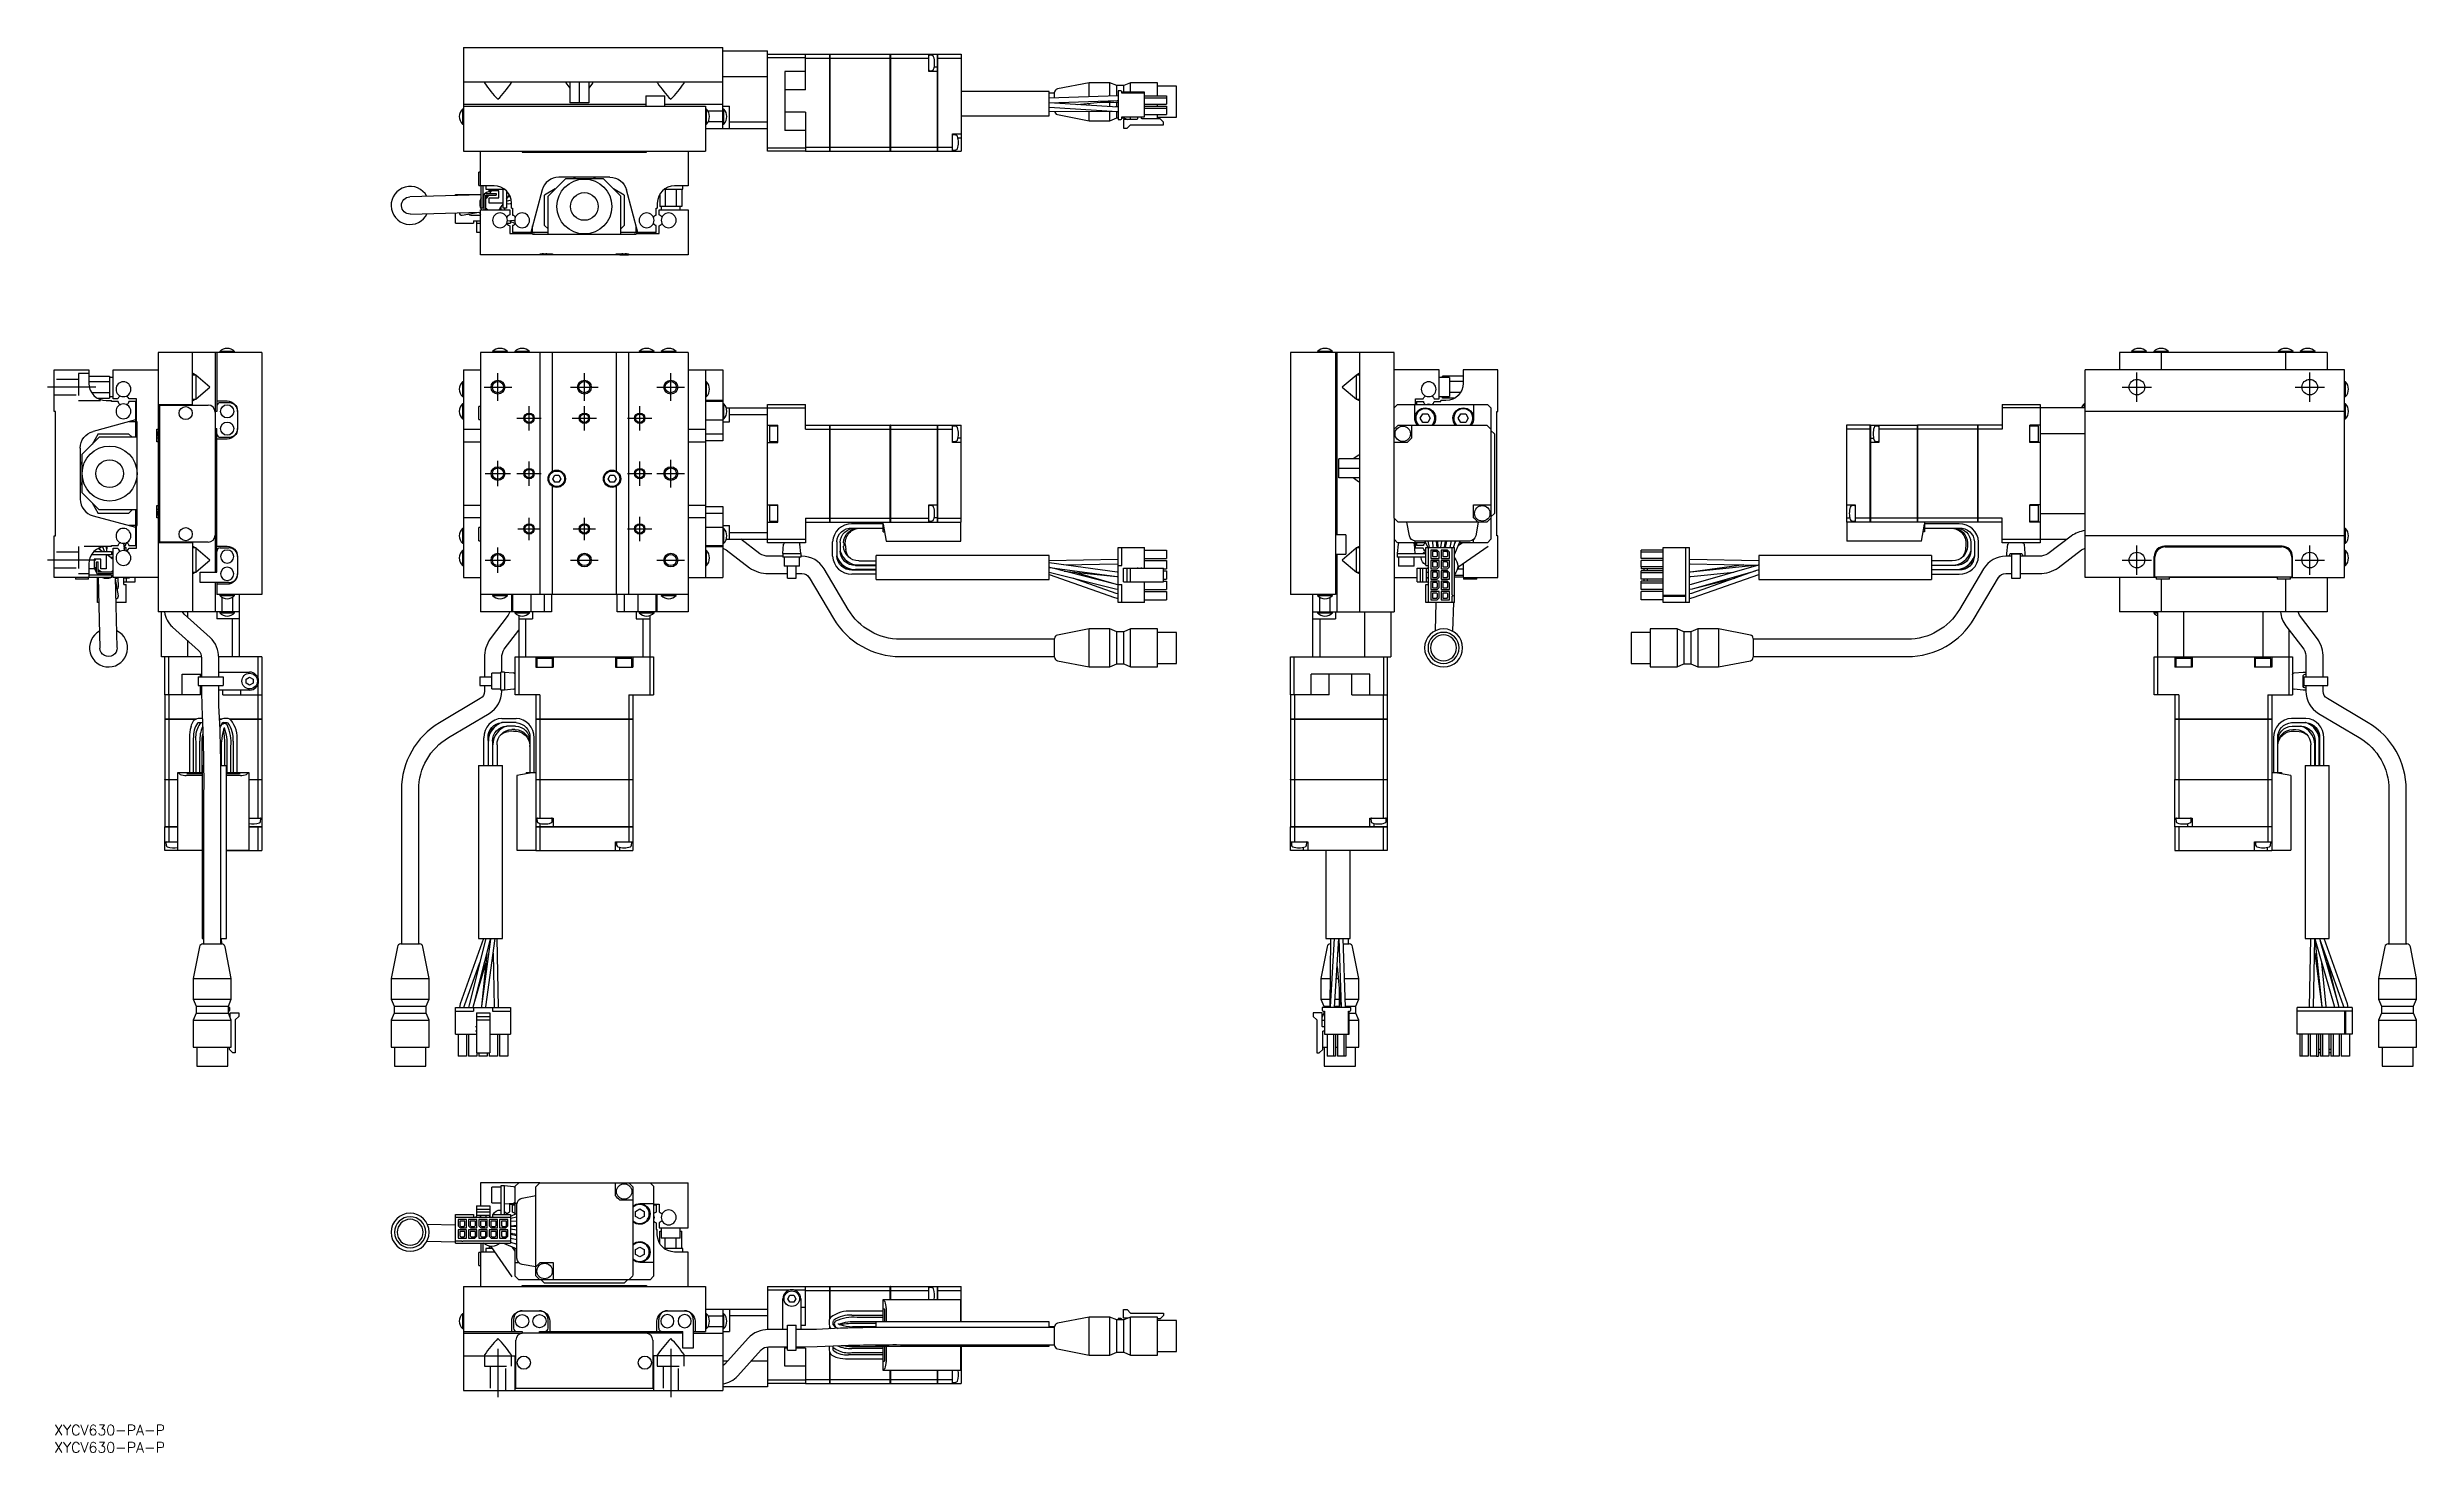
# Model space of a CAD drawing. Extents: x -2 to 683, y -8 to 398.
import ezdxf

# ---------------------------------------------------------------- set-up
doc = ezdxf.new("R2010")
doc.units = 0
doc.header["$LTSCALE"] = 0.5
doc.linetypes.add('CENTER', pattern=[50.8, 31.75, -6.35, 6.35, -6.35])
doc.linetypes.add('DASHED', pattern=[19.05, 12.7, -6.35])
for name, color, linetype in [('MSM_CENTER', 1, 'CENTER'), ('MSM_CONTINUOUS', 7, 'CONTINUOUS'), ('MSM_DASHED', 4, 'DASHED'), ('MSM_NARROW', 5, 'CONTINUOUS'), ('MSM_PART_NUMBER', 7, 'CONTINUOUS')]:
    doc.layers.add(name, color=color, linetype=linetype)
doc.styles.get("Standard").update_dxf_attribs({"font": 'txt.shx', "height": 3, "bigfont": 'bigfont.shx'})

# ---------------------------------------------------------------- blocks, each defined once
blk = doc.blocks.new('*U2')
at = {"layer": 'MSM_PART_NUMBER'}
blk.add_text('XYCV630-PA-P', height=3, dxfattribs=at).set_placement((0, -3))
blk = doc.blocks.new('*U3')
at = {"layer": 'MSM_PART_NUMBER'}
blk.add_text('XYCV630-PA-P', height=3, dxfattribs=at).set_placement((0, -8))

msp = doc.modelspace()

# ---------------------------------------------------------------- linework, layer by layer
at = {"layer": 'MSM_CENTER'}
for p, q in [((128.32, 296.07), (128.32, 304.07)), ((153.32, 296.07), (153.32, 304.07)), ((178.32, 296.07), (178.32, 304.07)), ((602.37, 295.82), (602.37, 304.32)), ((652.37, 295.82), (652.37, 304.32)), ((12, 300.07), (-2, 300.07)), ((124.32, 300.07), (132.32, 300.07)), ((149.32, 300.07), (157.32, 300.07)), ((174.32, 300.07), (182.32, 300.07)), ((598.12, 300.07), (606.62, 300.07)), ((648.12, 300.07), (656.62, 300.07)), ((133.82, 291.07), (140.82, 291.07)), ((137.32, 287.57), (137.32, 294.57)), ((149.82, 291.07), (156.82, 291.07)), ((153.32, 287.57), (153.32, 294.57)), ((165.82, 291.07), (172.82, 291.07)), ((169.32, 287.57), (169.32, 294.57)), ((124.67, 275.07), (131.97, 275.07)), ((128.32, 271.42), (128.32, 278.72)), ((133.82, 275.07), (140.82, 275.07)), ((137.32, 271.57), (137.32, 278.57)), ((165.82, 275.07), (172.82, 275.07)), ((169.32, 271.57), (169.32, 278.57)), ((174.32, 275.07), (182.32, 275.07)), ((178.32, 271.07), (178.32, 279.07)), ((137.32, 255.82), (137.32, 262.32)), ((153.32, 255.82), (153.32, 262.32)), ((169.32, 255.57), (169.32, 262.57)), ((128.32, 246.42), (128.32, 253.72)), ((134.07, 259.07), (140.57, 259.07)), ((150.07, 259.07), (156.57, 259.07)), ((165.82, 259.07), (172.82, 259.07)), ((602.37, 245.82), (602.37, 254.32)), ((652.37, 245.82), (652.37, 254.32)), ((12, 250.07), (-2, 250.07)), ((124.67, 250.07), (131.97, 250.07)), ((149.32, 250.07), (157.32, 250.07)), ((174.32, 250.07), (182.32, 250.07)), ((598.12, 250.07), (606.62, 250.07)), ((648.12, 250.07), (656.62, 250.07)), ((128.32, 22), (128.32, 8)), ((178.32, 22), (178.32, 8))]:
    msp.add_line(p, q, dxfattribs=at)
at = {"layer": 'MSM_CONTINUOUS'}
for p, q in [((118.32, 398.3), (118.32, 368.3)), ((118.32, 398.3), (193.32, 398.3)), ((193.32, 374.8), (193.32, 398.3)), ((193.32, 397.3), (206.32, 397.3)), ((206.32, 368.3), (206.32, 397.3)), ((206.32, 396.3), (217.32, 396.3)), ((217.32, 395.3), (206.32, 395.3)), ((217.32, 391.3), (211.32, 391.3)), ((211.32, 391.3), (211.32, 374.3)), ((217.32, 386.07), (217.32, 396.3)), ((217.32, 396.3), (224.31, 396.3)), ((217.32, 395.15), (224.31, 395.15)), ((224.31, 368.3), (224.31, 396.3)), ((224.32, 396.29), (224.31, 396.29)), ((224.32, 395.14), (224.31, 395.14)), ((224.32, 396.3), (241.81, 396.3)), ((224.32, 396.3), (224.32, 368.3)), ((224.32, 395.15), (241.81, 395.15)), ((241.81, 368.3), (241.81, 396.3)), ((241.82, 396.29), (241.81, 396.29)), ((241.82, 395.14), (241.81, 395.14)), ((241.82, 396.3), (255.42, 396.3)), ((241.82, 396.3), (241.82, 368.3)), ((241.82, 395.15), (252.92, 395.15)), ((252.92, 391.3), (252.92, 396.3)), ((255.42, 391.3), (252.92, 391.3)), ((253.9, 395.97), (253.13, 396.03)), ((253.13, 391.57), (253.9, 391.64)), ((255.42, 392.55), (254.48, 392.55)), ((255.42, 368.3), (255.42, 396.3)), ((255.42, 396.29), (255.43, 396.29)), ((255.42, 395.14), (255.43, 395.14)), ((255.43, 396.3), (262.32, 396.3)), ((255.43, 396.3), (255.43, 368.3)), ((255.43, 395.15), (262.32, 395.15)), ((262.32, 396.3), (262.32, 368.3)), ((118.32, 388.3), (193.32, 388.3)), ((124.57, 388.3), (124.42, 388.18)), ((124.42, 388.18), (124.44, 388.06)), ((132.22, 388.18), (132.06, 388.3)), ((132.17, 388), (132.21, 388.13)), ((132.21, 388.13), (132.22, 388.18)), ((148.07, 388.3), (147.92, 388.18)), ((147.92, 388.18), (147.95, 388.04)), ((147.95, 388.04), (149.07, 386.47)), ((149.07, 388.3), (149.07, 382.3)), ((151.82, 388.3), (151.82, 382.3)), ((154.57, 388.3), (154.57, 382.3)), ((155.67, 388), (154.57, 386.47)), ((155.72, 388.18), (155.56, 388.3)), ((155.71, 388.12), (155.67, 388)), ((155.72, 388.18), (155.71, 388.12)), ((171.07, 384.3), (176.57, 384.3)), ((171.07, 384.3), (171.07, 381.3)), ((174.57, 388.3), (174.42, 388.18)), ((174.42, 388.18), (174.44, 388.06)), ((176.57, 381.3), (176.57, 384.3)), ((182.22, 388.18), (182.06, 388.3)), ((182.17, 388), (182.21, 388.13)), ((182.21, 388.13), (182.22, 388.18)), ((206.32, 389.8), (193.32, 389.8)), ((217.32, 386.07), (211.32, 386.07)), ((287.72, 385.53), (262.32, 385.53)), ((287.72, 378.53), (287.72, 385.53)), ((289.32, 385.1), (287.72, 385.1)), ((307.6, 384.25), (287.72, 383.6)), ((289.32, 383.65), (289.32, 385.31)), ((299.32, 388.1), (290.12, 386.29)), ((299.32, 383.98), (299.32, 388.1)), ((305.32, 388.1), (299.32, 388.1)), ((305.32, 384.17), (305.32, 388.1)), ((307.32, 387.25), (305.32, 388.1)), ((307.32, 384.24), (307.32, 387.25)), ((309.32, 387.25), (307.32, 387.25)), ((307.72, 384.25), (307.6, 384.25)), ((307.72, 385.77), (307.72, 377.49)), ((308.44, 385.77), (307.72, 385.77)), ((308.74, 385.06), (308.74, 385.47)), ((315.37, 385.31), (308.74, 385.31)), ((315.37, 385.06), (308.74, 385.06)), ((311.32, 388.1), (309.32, 387.25)), ((309.32, 385.31), (309.32, 387.25)), ((311.32, 385.31), (311.32, 388.1)), ((319.12, 388.1), (311.32, 388.1)), ((315.37, 378.2), (315.37, 385.31)), ((315.37, 384.33), (321.72, 384.33)), ((319.12, 384.33), (319.12, 388.1)), ((324.62, 387.1), (319.12, 387.1)), ((321.72, 384.33), (321.72, 381.93)), ((324.62, 378.1), (324.62, 387.1)), ((118.02, 380.45), (118.02, 376.15)), ((118.32, 380.45), (118.02, 380.45)), ((171.07, 381.8), (118.32, 381.8)), ((118.32, 381.3), (188.32, 381.3)), ((154.57, 382.3), (149.07, 382.3)), ((193.32, 381.8), (176.57, 381.8)), ((188.32, 381.3), (188.32, 368.3)), ((188.61, 380.45), (188.32, 380.45)), ((188.61, 376.15), (188.61, 380.45)), ((193.32, 379.84), (189.09, 379.84)), ((193.32, 381.3), (195.32, 381.3)), ((193.61, 380.45), (193.32, 380.45)), ((193.61, 376.15), (193.61, 380.45)), ((195.32, 374.8), (195.32, 381.3)), ((217.32, 379.54), (211.32, 379.54)), ((217.32, 379.54), (217.32, 368.3)), ((262.32, 378.53), (287.72, 378.53)), ((287.72, 381), (307.51, 379.76)), ((287.72, 379.9), (307.38, 379.75)), ((287.73, 382.3), (307.64, 382.95)), ((307.59, 381.06), (287.73, 382.3)), ((289.32, 379.89), (289.32, 379.89)), ((290.12, 378.91), (299.32, 377.1)), ((295.87, 381.79), (307.43, 382.92)), ((299.32, 381.58), (299.32, 382.13)), ((299.32, 377.1), (299.32, 379.81)), ((299.32, 377.1), (305.32, 377.1)), ((302.19, 382.41), (307.05, 382.44)), ((305.32, 381.2), (305.32, 382.43)), ((305.32, 377.1), (305.32, 379.77)), ((305.32, 377.1), (307.32, 377.95)), ((307.59, 381.07), (306.93, 381.1)), ((307.05, 382.44), (307.72, 382.45)), ((307.32, 381.08), (307.32, 382.45)), ((307.32, 377.95), (307.32, 379.78)), ((307.32, 377.95), (307.72, 377.95)), ((307.38, 379.75), (307.72, 379.75)), ((307.43, 382.92), (307.72, 382.94)), ((307.51, 379.76), (307.72, 379.75)), ((307.72, 381.06), (307.59, 381.07)), ((307.72, 381.05), (307.59, 381.06)), ((307.64, 382.95), (307.72, 382.95)), ((307.72, 377.49), (308.44, 377.49)), ((308.74, 378.2), (315.37, 378.2)), ((308.74, 377.79), (308.74, 378.2)), ((308.74, 377.95), (309.32, 377.95)), ((309.27, 377.45), (309.27, 374.92)), ((313.12, 377.45), (309.27, 377.45)), ((309.32, 377.95), (309.32, 378.2)), ((309.32, 377.95), (310.5, 377.45)), ((311.32, 377.45), (311.32, 378.2)), ((313.27, 378.2), (313.27, 377.6)), ((314.42, 377.92), (314.42, 378.2)), ((319.83, 377.64), (314.7, 377.64)), ((315.37, 383.73), (321.72, 383.73)), ((315.37, 381.93), (321.72, 381.93)), ((315.37, 381.33), (321.72, 381.33)), ((315.37, 380.73), (321.72, 380.73)), ((315.37, 378.93), (321.72, 378.93)), ((319.12, 381.33), (319.12, 381.93)), ((319.12, 377.64), (319.12, 378.93)), ((319.12, 378.1), (324.62, 378.1)), ((320.83, 376.64), (319.83, 377.64)), ((321.72, 381.33), (321.72, 378.93)), ((118.02, 376.15), (118.32, 376.15)), ((188.32, 376.15), (188.61, 376.15)), ((206.32, 374.8), (188.32, 374.8)), ((193.32, 376.77), (189.09, 376.77)), ((193.32, 376.15), (193.61, 376.15)), ((195.32, 376.8), (206.32, 376.8)), ((217.32, 374.3), (211.32, 374.3)), ((259.82, 373.3), (262.32, 373.3)), ((259.82, 368.3), (259.82, 373.3)), ((260.79, 372.97), (260.02, 373.03)), ((262.32, 372.05), (261.37, 372.05)), ((309.27, 374.92), (310.27, 374.92)), ((310.27, 374.92), (311.29, 375.94)), ((311.29, 375.94), (320.83, 375.94)), ((320.83, 375.94), (320.83, 376.64)), ((118.32, 368.3), (188.32, 368.3)), ((123.32, 358.3), (123.32, 368.3)), ((135.32, 368.3), (135.32, 368)), ((135.32, 368), (171.32, 368)), ((171.32, 368), (171.32, 368.3)), ((183.32, 368.3), (183.32, 358.3)), ((206.32, 369.3), (217.32, 369.3)), ((217.32, 368.3), (206.32, 368.3)), ((217.32, 369.46), (224.31, 369.46)), ((217.32, 368.3), (224.31, 368.3)), ((224.32, 369.46), (224.31, 369.46)), ((224.32, 368.31), (224.31, 368.31)), ((224.32, 369.46), (241.81, 369.46)), ((224.32, 368.3), (241.81, 368.3)), ((241.82, 369.46), (241.81, 369.46)), ((241.82, 368.31), (241.81, 368.31)), ((241.82, 369.46), (255.42, 369.46)), ((241.82, 368.3), (255.42, 368.3)), ((255.42, 369.46), (255.43, 369.46)), ((255.42, 368.31), (255.43, 368.31)), ((255.43, 369.46), (259.82, 369.46)), ((255.43, 368.3), (262.32, 368.3)), ((260.02, 368.57), (260.79, 368.64)), ((122.82, 358.4), (122.82, 362.2)), ((123.32, 362.2), (122.82, 362.2)), ((122.82, 358.4), (123.32, 358.4)), ((127.22, 358.3), (123.32, 358.3)), ((123.42, 351.8), (123.42, 358.3)), ((123.92, 358.3), (123.92, 351.8)), ((124.82, 358.3), (124.82, 357.3)), ((124.82, 357.3), (130.22, 357.3)), ((125.82, 356.8), (125.82, 357.3)), ((128.62, 356.8), (125.82, 356.8)), ((126.36, 356.8), (125.88, 356.1)), ((128.62, 354.8), (128.62, 356.8)), ((129.82, 351.8), (129.82, 357.3)), ((130.82, 356.77), (130.82, 351.8)), ((141.11, 357.1), (137.82, 344.8)), ((144.9, 357.39), (141.82, 355.61)), ((147.82, 360.3), (142.82, 355.3)), ((160.69, 360.8), (145.94, 360.8)), ((158.82, 360.3), (147.82, 360.3)), ((150.82, 360.8), (149.95, 360.3)), ((156.68, 360.3), (155.82, 360.8)), ((163.82, 355.3), (158.82, 360.3)), ((164.82, 355.61), (161.73, 357.39)), ((168.82, 344.8), (165.52, 357.1)), ((176.42, 357.3), (181.82, 357.3)), ((176.73, 357.3), (176.73, 352.3)), ((183.32, 358.3), (179.42, 358.3)), ((179.9, 357.3), (179.9, 352.3)), ((181.49, 357.3), (181.49, 352.3)), ((181.82, 357.3), (181.82, 358.3)), ((123.42, 355.64), (102.85, 355.1)), ((102.98, 350.1), (123.32, 350.64)), ((116.07, 355.45), (116.07, 355.77)), ((116.07, 355.77), (123.42, 355.77)), ((116.07, 347.49), (116.07, 350.45)), ((117.95, 349.77), (122.77, 350.62)), ((120.52, 349.75), (123.32, 349.84)), ((123.32, 351.3), (131.72, 351.3)), ((123.32, 338.3), (123.32, 351.3)), ((123.92, 351.8), (123.42, 351.8)), ((123.92, 355.77), (124.17, 355.77)), ((124.05, 355.66), (123.92, 355.65)), ((124.32, 351.3), (124.32, 355.6)), ((124.82, 356.1), (127.82, 356.1)), ((124.82, 355.6), (127.82, 355.6)), ((124.82, 351.3), (124.82, 355.6)), ((125.54, 355.6), (124.88, 354.65)), ((125.82, 353.3), (125.82, 354.8)), ((125.82, 354.8), (128.62, 354.8)), ((129.82, 353.3), (125.82, 353.3)), ((127.82, 356.1), (127.82, 355.6)), ((129.01, 351.82), (129.82, 353)), ((129.12, 351.98), (129.12, 351.3)), ((129.82, 352.5), (129.54, 352.6)), ((130.82, 351.8), (129.82, 351.8)), ((130.22, 351.8), (130.22, 351.3)), ((130.82, 354.45), (131.63, 355.64)), ((130.82, 353.81), (132.13, 354.23)), ((130.82, 353.15), (132.22, 353.03)), ((131.18, 354.98), (131.82, 355.25)), ((131.72, 349.91), (131.36, 349.7)), ((131.41, 353.1), (132.23, 353.25)), ((131.72, 351.3), (131.72, 349.91)), ((131.92, 353.19), (131.92, 353.05)), ((132.22, 351.8), (132.22, 353.3)), ((132.22, 351.8), (132.52, 351.8)), ((132.52, 351.8), (132.52, 349.84)), ((141.82, 346.8), (141.82, 355.61)), ((142.82, 344.3), (142.82, 355.3)), ((163.82, 344.3), (163.82, 355.3)), ((164.82, 355.61), (164.82, 346.8)), ((174.12, 351.8), (174.42, 351.8)), ((174.12, 349.84), (174.12, 351.8)), ((174.42, 353.3), (174.42, 351.8)), ((174.92, 349.91), (174.92, 351.3)), ((174.92, 351.3), (183.32, 351.3)), ((175.28, 349.7), (174.92, 349.91)), ((175.14, 355.89), (175.14, 352.3)), ((181.49, 352.3), (175.14, 352.3)), ((175.57, 352.3), (175.57, 351.3)), ((181.07, 351.3), (181.07, 352.3)), ((183.32, 351.3), (183.32, 338.3)), ((116.07, 347.49), (121.27, 347.49)), ((121.27, 348.2), (123.32, 348.2)), ((121.27, 348.2), (121.27, 347.49)), ((122.07, 347.95), (122.07, 344.92)), ((122.07, 347.45), (123.17, 347.45)), ((122.07, 344.92), (123.32, 344.92)), ((123.17, 348.2), (123.17, 346.55)), ((123.17, 347.64), (123.32, 347.64)), ((123.17, 346.55), (123.32, 346.55)), ((130.91, 347.49), (131.92, 347.49)), ((132.86, 348.23), (131.05, 348.07)), ((131.36, 346.9), (131.72, 346.69)), ((131.63, 348.13), (133.32, 347.41)), ((131.72, 346.69), (131.72, 344.5)), ((131.72, 344.5), (138.32, 344.5)), ((131.92, 348), (131.92, 347.49)), ((132.52, 346.77), (132.52, 344.8)), ((142.82, 344.8), (132.52, 344.8)), ((133.32, 349.09), (133.32, 349.34)), ((133.32, 347.26), (133.32, 347.51)), ((133.32, 344.5), (133.32, 344.8)), ((138.32, 344.8), (138.32, 346.67)), ((138.32, 344.5), (138.32, 344.3)), ((138.32, 344.3), (168.32, 344.3)), ((141.82, 346.8), (142.82, 345.8)), ((163.82, 345.8), (164.82, 346.8)), ((174.12, 344.8), (163.82, 344.8)), ((168.32, 344.8), (168.32, 346.67)), ((168.32, 344.3), (168.32, 344.5)), ((168.32, 344.5), (174.92, 344.5)), ((173.32, 349.34), (173.32, 349.09)), ((173.32, 347.51), (173.32, 347.26)), ((173.32, 344.8), (173.32, 344.5)), ((174.12, 344.8), (174.12, 346.77)), ((174.92, 346.69), (175.28, 346.9)), ((174.92, 344.5), (174.92, 346.69)), ((163.57, 338.3), (123.32, 338.3)), ((140.52, 338.65), (144.12, 338.65)), ((140.52, 338.3), (140.52, 338.65)), ((143.07, 338.65), (143.07, 338.3)), ((144.12, 338.65), (144.12, 338.3)), ((162.52, 338.65), (166.12, 338.65)), ((162.52, 338.3), (162.52, 338.65)), ((163.57, 338.3), (163.57, 338.65)), ((163.57, 338.3), (166.12, 338.3)), ((166.12, 338.65), (166.12, 338.3)), ((183.32, 338.3), (166.12, 338.3)), ((60, 310.07), (30, 310.07)), ((30, 310.07), (30, 235.07)), ((40, 294.87), (40, 310.07)), ((46.5, 310.07), (46.5, 293.07)), ((47, 310.07), (47, 293.07)), ((52.15, 310.37), (47.85, 310.37)), ((47.85, 310.37), (47.85, 310.07)), ((52.15, 310.07), (52.15, 310.37)), ((60, 310.07), (60, 240.07)), ((183.32, 310.07), (123.32, 310.07)), ((123.32, 310.07), (123.32, 235.07)), ((131.07, 310.37), (126.77, 310.37)), ((126.77, 310.37), (126.77, 310.07)), ((131.07, 310.07), (131.07, 310.37)), ((137.47, 310.37), (133.17, 310.37)), ((133.17, 310.37), (133.17, 310.07)), ((137.47, 310.07), (137.47, 310.37)), ((140.52, 240.07), (140.52, 310.07)), ((144.12, 275.77), (144.12, 310.07)), ((162.52, 310.07), (162.52, 275.77)), ((166.12, 310.07), (166.12, 240.07)), ((173.47, 310.37), (169.17, 310.37)), ((169.17, 310.37), (169.17, 310.07)), ((173.47, 310.07), (173.47, 310.37)), ((179.87, 310.37), (175.57, 310.37)), ((175.57, 310.37), (175.57, 310.07)), ((179.87, 310.07), (179.87, 310.37)), ((183.32, 310.07), (183.32, 235.07)), ((357.53, 310.07), (357.53, 240.07)), ((387.53, 310.07), (357.53, 310.07)), ((369.68, 310.37), (365.38, 310.37)), ((365.38, 310.37), (365.38, 310.07)), ((369.68, 310.07), (369.68, 310.37)), ((370.53, 310.07), (370.53, 240.07)), ((371.03, 257.32), (371.03, 310.07)), ((377.53, 310.07), (377.53, 235.07)), ((387.53, 262.23), (387.53, 310.07)), ((597.37, 310.07), (597.37, 305.07)), ((657.37, 310.07), (597.37, 310.07)), ((605.12, 310.37), (600.82, 310.37)), ((600.82, 310.37), (600.82, 310.07)), ((605.12, 310.07), (605.12, 310.37)), ((611.52, 310.37), (607.22, 310.37)), ((607.22, 310.37), (607.22, 310.07)), ((609.37, 310.07), (609.37, 305.07)), ((611.52, 310.07), (611.52, 310.37)), ((647.52, 310.37), (643.22, 310.37)), ((643.22, 310.37), (643.22, 310.07)), ((645.37, 310.07), (645.37, 305.07)), ((647.52, 310.07), (647.52, 310.37)), ((653.92, 310.37), (649.62, 310.37)), ((649.62, 310.37), (649.62, 310.07)), ((653.92, 310.07), (653.92, 310.37)), ((657.37, 310.07), (657.37, 305.07)), ((0, 293.07), (0, 305.07)), ((0, 305.07), (10, 305.07)), ((10, 305.07), (10, 301.17)), ((10, 303.25), (16, 303.25)), ((10, 301.66), (16, 301.66)), ((16, 303.25), (16, 296.9)), ((17, 302.82), (16, 302.82)), ((17, 296.67), (17, 305.07)), ((17, 305.07), (30, 305.07)), ((40.12, 303.97), (40, 303.82)), ((41, 303.57), (40, 303.57)), ((40.87, 303.57), (40.12, 303.97)), ((45, 300.07), (40.92, 303.54)), ((41, 296.57), (41, 303.57)), ((118.02, 301.62), (118.02, 297.32)), ((118.32, 301.62), (118.02, 301.62)), ((118.32, 305.07), (123.32, 305.07)), ((118.32, 305.07), (118.32, 245.07)), ((183.32, 305.07), (193.32, 305.07)), ((188.32, 305.07), (188.32, 245.07)), ((188.61, 301.62), (188.32, 301.62)), ((188.61, 297.32), (188.61, 301.62)), ((193.32, 305.07), (193.32, 284.57)), ((376.53, 303.48), (372.53, 300.07)), ((376.53, 303.57), (376.53, 296.57)), ((377.53, 303.57), (376.53, 303.57)), ((377.41, 303.97), (376.66, 303.57)), ((377.53, 303.82), (377.41, 303.97)), ((400.53, 305.07), (387.53, 305.07)), ((400.53, 296.67), (400.53, 305.07)), ((403.53, 302.82), (400.53, 302.82)), ((407.53, 303.25), (401.53, 303.25)), ((401.53, 302.82), (401.53, 303.25)), ((403.53, 302.82), (403.53, 297.32)), ((407.53, 301.66), (403.53, 301.66)), ((407.53, 305.07), (407.53, 301.17)), ((417.53, 305.07), (407.53, 305.07)), ((417.53, 293.07), (417.53, 305.07)), ((587.37, 245.07), (587.37, 305.07)), ((662.37, 305.07), (587.37, 305.07)), ((662.37, 245.07), (662.37, 305.07)), ((662.67, 301.62), (662.37, 301.62)), ((662.67, 297.32), (662.67, 301.62)), ((10.78, 298.49), (16, 298.49)), ((12.41, 296.9), (16, 296.9)), ((15, 296.17), (16.5, 296.17)), ((16, 297.32), (17, 297.32)), ((16.5, 295.87), (16.5, 296.17)), ((18.46, 295.87), (16.5, 295.87)), ((18.39, 296.67), (17, 296.67)), ((18.6, 297.03), (18.39, 296.67)), ((18.96, 295.07), (19.21, 295.07)), ((20.79, 295.07), (21.04, 295.07)), ((21.61, 296.67), (21.4, 297.03)), ((23.5, 295.87), (21.54, 295.87)), ((23.8, 296.67), (21.61, 296.67)), ((23.5, 295.87), (23.5, 285.57)), ((23.5, 295.07), (23.8, 295.07)), ((23.8, 290.07), (23.8, 296.67)), ((30, 295.07), (40, 295.07)), ((30.5, 255.27), (30.5, 294.87)), ((30.5, 294.87), (44.5, 294.87)), ((31.5, 294.87), (31.5, 295.07)), ((40, 296.57), (41, 296.57)), ((40, 296.33), (40.12, 296.17)), ((40.12, 296.17), (40.87, 296.57)), ((41, 296.67), (45, 300.07)), ((47, 296.07), (50, 296.07)), ((50.5, 295.57), (48, 295.57)), ((118.02, 297.32), (118.32, 297.32)), ((118.02, 295.22), (118.02, 290.92)), ((118.32, 295.22), (118.02, 295.22)), ((188.32, 297.32), (188.61, 297.32)), ((193.32, 296.17), (188.32, 296.17)), ((193.32, 295.87), (188.32, 295.87)), ((193.61, 295.22), (193.32, 295.22)), ((193.61, 290.92), (193.61, 295.22)), ((206.32, 255.07), (206.32, 295.07)), ((206.32, 295.07), (217.32, 295.07)), ((217.32, 287.92), (217.32, 295.07)), ((372.53, 300.07), (376.61, 296.61)), ((376.53, 296.57), (377.53, 296.57)), ((376.66, 296.57), (377.41, 296.17)), ((377.41, 296.17), (377.53, 296.33)), ((388.53, 295.07), (387.53, 294.07)), ((388.53, 295.07), (414.53, 295.07)), ((393.53, 291.07), (393.53, 295.07)), ((393.73, 296.67), (395.93, 296.67)), ((393.73, 295.07), (393.73, 296.67)), ((394.03, 295.87), (394.03, 295.07)), ((394.03, 295.87), (396, 295.87)), ((395.93, 296.67), (396.13, 297.03)), ((398.93, 297.03), (399.14, 296.67)), ((399.07, 295.87), (401.03, 295.87)), ((399.14, 296.67), (400.53, 296.67)), ((400.53, 297.32), (403.53, 297.32)), ((402.53, 296.17), (401.03, 296.17)), ((401.03, 295.87), (401.03, 296.17)), ((401.53, 296.9), (401.53, 297.32)), ((405.13, 296.9), (401.53, 296.9)), ((406.75, 298.49), (403.53, 298.49)), ((410.53, 295.07), (410.53, 291.07)), ((415.53, 294.07), (414.53, 295.07)), ((563.37, 295.07), (563.37, 287.92)), ((563.37, 295.07), (574.37, 295.07)), ((574.37, 295.07), (574.37, 255.07)), ((587.08, 295.22), (587.08, 294.07)), ((587.37, 295.22), (587.08, 295.22)), ((662.37, 297.32), (662.67, 297.32)), ((662.67, 295.22), (662.37, 295.22)), ((662.67, 290.92), (662.67, 295.22)), ((0.3, 293.07), (0, 293.07)), ((0.3, 257.07), (0.3, 293.07)), ((23.5, 290.57), (11.21, 287.28)), ((23.5, 290.07), (21.63, 290.07)), ((24, 290.07), (23.8, 290.07)), ((24, 260.07), (24, 290.07)), ((29.65, 287.87), (30, 287.87)), ((29.65, 284.27), (29.65, 287.87)), ((47, 293.07), (46.49, 293.07)), ((46.5, 292.87), (46.5, 246.57)), ((46.5, 288.07), (47, 288.07)), ((47, 246.57), (47, 288.07)), ((53, 293.07), (53, 288.07)), ((118.02, 290.92), (118.32, 290.92)), ((118.32, 287.87), (123.32, 287.87)), ((122.82, 290.67), (122.82, 294.47)), ((123.32, 294.47), (122.82, 294.47)), ((122.82, 290.67), (123.32, 290.67)), ((183.32, 287.87), (188.32, 287.87)), ((188.32, 290.57), (193.32, 290.57)), ((193.32, 290.92), (193.61, 290.92)), ((193.32, 290.07), (195.32, 290.07)), ((194.34, 294.07), (217.32, 294.07)), ((195.32, 290.07), (195.32, 294.07)), ((206.32, 292.07), (195.32, 292.07)), ((206.32, 289.07), (209.32, 289.07)), ((206.82, 288.82), (206.82, 284.32)), ((209.32, 288.82), (206.82, 288.82)), ((209.32, 284.07), (209.32, 289.07)), ((217.32, 289.07), (224.31, 289.07)), ((217.32, 287.92), (224.31, 287.92)), ((224.31, 261.07), (224.31, 289.07)), ((224.32, 289.06), (224.31, 289.06)), ((224.32, 287.92), (224.31, 287.92)), ((224.32, 289.07), (241.81, 289.07)), ((224.32, 289.07), (224.32, 261.07)), ((224.32, 287.92), (241.81, 287.92)), ((241.81, 261.07), (241.81, 289.07)), ((241.82, 289.06), (241.81, 289.06)), ((241.82, 287.92), (241.81, 287.92)), ((241.82, 289.07), (255.42, 289.07)), ((241.82, 289.07), (241.82, 261.07)), ((241.82, 287.92), (255.42, 287.92)), ((255.42, 261.07), (255.42, 289.07)), ((255.42, 289.06), (255.43, 289.06)), ((255.42, 287.92), (255.43, 287.92)), ((255.43, 289.07), (262.32, 289.07)), ((255.43, 289.07), (255.43, 261.07)), ((255.43, 287.92), (259.82, 287.92)), ((259.82, 284.07), (259.82, 289.07)), ((260.79, 288.74), (260.02, 288.8)), ((262.32, 261.07), (262.32, 289.07)), ((388.69, 289.07), (414.38, 289.07)), ((392.53, 289.07), (392.53, 285.32)), ((395.09, 291.07), (395.81, 292.32)), ((395.81, 289.82), (395.09, 291.07)), ((395.81, 292.32), (397.26, 292.32)), ((397.26, 289.82), (395.81, 289.82)), ((397.26, 292.32), (397.98, 291.07)), ((397.98, 291.07), (397.26, 289.82)), ((406.09, 291.07), (406.81, 292.32)), ((406.81, 289.82), (406.09, 291.07)), ((406.81, 292.32), (408.26, 292.32)), ((408.26, 289.82), (406.81, 289.82)), ((408.26, 292.32), (408.98, 291.07)), ((408.98, 291.07), (408.26, 289.82)), ((415.53, 294.07), (415.53, 287.92)), ((415.53, 287.92), (415.53, 262.23)), ((417.23, 293.07), (417.53, 293.07)), ((417.23, 257.07), (417.23, 293.07)), ((525.26, 289.07), (518.37, 289.07)), ((518.37, 289.07), (518.37, 261.07)), ((525.26, 287.92), (518.37, 287.92)), ((525.26, 261.07), (525.26, 289.07)), ((525.27, 289.06), (525.26, 289.06)), ((525.27, 287.91), (525.26, 287.91)), ((525.27, 289.07), (525.27, 261.07)), ((525.27, 289.07), (538.87, 289.07)), ((527.56, 288.8), (526.79, 288.74)), ((527.77, 289.07), (527.77, 284.07)), ((538.87, 287.92), (527.77, 287.92)), ((538.87, 261.07), (538.87, 289.07)), ((538.87, 289.06), (538.88, 289.06)), ((538.87, 287.91), (538.88, 287.91)), ((538.88, 289.07), (538.88, 261.07)), ((556.37, 289.07), (538.88, 289.07)), ((556.37, 287.92), (538.88, 287.92)), ((556.37, 261.07), (556.37, 289.07)), ((556.37, 289.06), (556.38, 289.06)), ((556.37, 287.91), (556.38, 287.91)), ((563.37, 289.07), (556.38, 289.07)), ((556.38, 289.07), (556.38, 261.07)), ((563.37, 287.92), (556.38, 287.92)), ((587.37, 294.07), (563.37, 294.07)), ((571.37, 284.07), (571.37, 289.07)), ((574.37, 289.07), (571.37, 289.07)), ((573.87, 288.82), (571.37, 288.82)), ((573.87, 284.32), (573.87, 288.82)), ((662.37, 293.07), (587.37, 293.07)), ((662.37, 290.92), (662.67, 290.92)), ((7.5, 282.45), (7.5, 267.7)), ((13, 285.57), (8, 280.57)), ((12.7, 286.57), (10.92, 283.49)), ((12.7, 286.57), (21.5, 286.57)), ((24, 285.57), (13, 285.57)), ((22.5, 285.57), (21.5, 286.57)), ((30, 285.32), (29.65, 285.32)), ((30, 284.27), (29.65, 284.27)), ((50, 285.07), (47, 285.07)), ((48, 285.57), (50.5, 285.57)), ((118.32, 284.27), (123.32, 284.27)), ((183.32, 284.27), (188.32, 284.27)), ((188.32, 286.57), (193.32, 286.57)), ((193.32, 284.57), (188.32, 284.57)), ((206.32, 284.07), (209.32, 284.07)), ((206.82, 284.32), (209.32, 284.32)), ((262.32, 284.07), (259.82, 284.07)), ((260.02, 284.34), (260.79, 284.41)), ((262.32, 285.32), (261.37, 285.32)), ((391.28, 284.07), (387.53, 284.07)), ((416.53, 286.57), (415.53, 287.57)), ((416.53, 286.57), (416.53, 263.57)), ((525.27, 285.32), (526.21, 285.32)), ((527.77, 284.07), (525.27, 284.07)), ((526.79, 284.41), (527.56, 284.34)), ((571.37, 284.32), (573.87, 284.32)), ((574.37, 284.07), (571.37, 284.07)), ((587.37, 286.57), (574.37, 286.57)), ((8, 278.44), (7.5, 277.57)), ((8, 280.57), (8, 269.57)), ((144.16, 273.57), (144.74, 274.57)), ((144.74, 274.57), (145.89, 274.57)), ((145.89, 274.57), (146.47, 273.57)), ((160.16, 273.57), (160.74, 274.57)), ((160.74, 274.57), (161.89, 274.57)), ((161.89, 274.57), (162.47, 273.57)), ((371.53, 273.82), (371.53, 279.32)), ((377.53, 279.32), (371.53, 279.32)), ((377.53, 276.57), (371.53, 276.57)), ((377.28, 280.44), (375.71, 279.32)), ((377.41, 280.47), (377.28, 280.44)), ((377.53, 280.32), (377.41, 280.47)), ((7.5, 272.57), (8, 271.71)), ((8, 269.57), (13, 264.57)), ((144.12, 240.07), (144.12, 271.38)), ((144.74, 272.57), (144.16, 273.57)), ((145.89, 272.57), (144.74, 272.57)), ((146.47, 273.57), (145.89, 272.57)), ((160.74, 272.57), (160.16, 273.57)), ((161.89, 272.57), (160.74, 272.57)), ((162.47, 273.57), (161.89, 272.57)), ((162.52, 271.38), (162.52, 240.07)), ((377.53, 273.82), (371.53, 273.82)), ((377.23, 272.72), (375.71, 273.82)), ((377.35, 272.68), (377.23, 272.72)), ((377.41, 272.67), (377.35, 272.68)), ((377.41, 272.67), (377.53, 272.83)), ((10.92, 266.66), (12.7, 263.57)), ((11.21, 262.87), (23.5, 259.57)), ((21.5, 263.57), (12.7, 263.57)), ((24, 264.57), (13, 264.57)), ((21.5, 263.57), (22.5, 264.57)), ((23.5, 264.57), (23.5, 254.27)), ((29.65, 265.87), (30, 265.87)), ((29.65, 262.27), (29.65, 265.87)), ((29.65, 264.82), (30, 264.82)), ((30, 262.27), (29.65, 262.27)), ((123.32, 265.87), (118.32, 265.87)), ((123.32, 262.27), (118.32, 262.27)), ((188.32, 265.87), (183.32, 265.87)), ((188.32, 262.27), (183.32, 262.27)), ((188.32, 265.57), (193.32, 265.57)), ((193.32, 263.57), (188.32, 263.57)), ((193.32, 265.57), (193.32, 245.07)), ((206.32, 266.07), (209.32, 266.07)), ((206.32, 261.07), (209.32, 261.07)), ((206.82, 265.82), (206.82, 261.32)), ((209.32, 265.82), (206.82, 265.82)), ((206.82, 261.32), (209.32, 261.32)), ((209.32, 261.07), (209.32, 266.07)), ((217.32, 262.23), (224.31, 262.23)), ((217.32, 262.23), (217.32, 255.07)), ((217.32, 261.07), (224.31, 261.07)), ((224.32, 262.23), (224.31, 262.23)), ((224.32, 261.08), (224.31, 261.08)), ((224.32, 262.23), (241.81, 262.23)), ((224.32, 261.07), (262.32, 261.07)), ((239.72, 260.52), (230.54, 260.52)), ((239.72, 258.27), (239.72, 261.07)), ((239.72, 260.47), (240.58, 255.57)), ((241.82, 262.23), (241.81, 262.23)), ((241.82, 261.08), (241.81, 261.08)), ((241.82, 262.23), (252.92, 262.23)), ((252.92, 266.07), (255.42, 266.07)), ((252.92, 261.07), (252.92, 266.07)), ((253.9, 265.74), (253.13, 265.8)), ((253.13, 261.34), (253.9, 261.41)), ((255.42, 262.32), (254.48, 262.32)), ((255.42, 262.23), (255.43, 262.23)), ((255.42, 261.08), (255.43, 261.08)), ((255.43, 262.23), (262.32, 262.23)), ((262.22, 255.57), (262.22, 261.07)), ((387.53, 262.23), (387.53, 235.07)), ((414.38, 261.07), (388.69, 261.07)), ((391.94, 257.06), (391.23, 261.07)), ((410.53, 266.07), (415.53, 266.07)), ((410.53, 262.32), (410.53, 266.07)), ((411.83, 261.07), (411.13, 257.06)), ((415.53, 262.57), (416.53, 263.57)), ((415.53, 262.23), (415.53, 256.07)), ((518.37, 266.07), (520.87, 266.07)), ((518.37, 262.32), (519.32, 262.32)), ((556.37, 261.07), (518.37, 261.07)), ((518.47, 261.07), (518.47, 255.57)), ((520.67, 265.8), (519.9, 265.74)), ((519.9, 261.41), (520.67, 261.34)), ((520.87, 266.07), (520.87, 261.07)), ((525.26, 262.23), (520.87, 262.23)), ((525.27, 262.23), (525.26, 262.23)), ((525.27, 261.08), (525.26, 261.08)), ((538.87, 262.23), (525.27, 262.23)), ((538.87, 262.23), (538.88, 262.23)), ((538.87, 261.08), (538.88, 261.08)), ((556.37, 262.23), (538.88, 262.23)), ((540.11, 255.57), (540.97, 260.47)), ((540.97, 261.07), (540.97, 258.27)), ((550.97, 260.52), (540.97, 260.52)), ((556.37, 262.23), (556.38, 262.23)), ((556.37, 261.08), (556.38, 261.08)), ((563.37, 262.23), (556.38, 262.23)), ((563.37, 261.07), (556.38, 261.07)), ((563.37, 255.07), (563.37, 262.23)), ((574.37, 266.07), (571.37, 266.07)), ((571.37, 261.07), (571.37, 266.07)), ((573.87, 265.82), (571.37, 265.82)), ((571.37, 261.32), (573.87, 261.32)), ((574.37, 261.07), (571.37, 261.07)), ((573.87, 261.32), (573.87, 265.82)), ((574.37, 263.57), (587.37, 263.57)), ((0, 245.07), (0, 257.07)), ((0, 257.07), (0.3, 257.07)), ((13.32, 252.94), (13.05, 253.58)), ((14.49, 252.57), (14.07, 253.88)), ((16.5, 253.97), (15, 253.97)), ((15.2, 253.17), (15.05, 253.99)), ((15.11, 253.67), (15.25, 253.67)), ((15.15, 252.57), (15.27, 253.97)), ((16.5, 254.27), (18.46, 254.27)), ((16.5, 253.97), (16.5, 254.27)), ((19.21, 255.07), (18.96, 255.07)), ((20.07, 254.62), (20.23, 252.81)), ((20.18, 253.39), (20.89, 255.07)), ((20.3, 253.67), (20.81, 253.67)), ((21.04, 255.07), (20.79, 255.07)), ((20.81, 252.66), (20.81, 253.67)), ((21.54, 254.27), (23.5, 254.27)), ((23.5, 260.07), (21.63, 260.07)), ((23.8, 255.07), (23.5, 255.07)), ((23.8, 253.47), (23.8, 260.07)), ((23.8, 260.07), (24, 260.07)), ((40, 255.07), (30, 255.07)), ((44.5, 255.27), (30.5, 255.27)), ((31.5, 255.07), (31.5, 255.27)), ((40, 255.27), (40, 235.07)), ((40.12, 253.97), (40, 253.82)), ((41, 253.57), (40, 253.57)), ((40.87, 253.57), (40.12, 253.97)), ((41, 246.57), (41, 253.57)), ((47, 254.07), (50, 254.07)), ((48, 253.57), (50.5, 253.57)), ((118.02, 259.22), (118.02, 254.92)), ((118.32, 259.22), (118.02, 259.22)), ((118.02, 254.92), (118.32, 254.92)), ((122.82, 255.67), (122.82, 259.47)), ((123.32, 259.47), (122.82, 259.47)), ((122.82, 255.67), (123.32, 255.67)), ((188.32, 259.57), (193.32, 259.57)), ((188.32, 254.27), (193.32, 254.27)), ((188.32, 253.97), (193.32, 253.97)), ((193.32, 260.07), (195.32, 260.07)), ((193.61, 259.22), (193.32, 259.22)), ((193.32, 254.92), (193.61, 254.92)), ((193.61, 254.92), (193.61, 259.22)), ((194.34, 256.07), (217.32, 256.07)), ((195.32, 256.07), (195.32, 260.07)), ((195.32, 258.07), (206.32, 258.07)), ((204.09, 251.84), (198.56, 256.07)), ((217.32, 255.07), (206.32, 255.07)), ((210.72, 251.97), (210.95, 254.62)), ((215.92, 251.97), (215.68, 254.62)), ((225.12, 251.23), (225.12, 255.32)), ((226.32, 255.32), (226.32, 251.23)), ((227.32, 255.16), (227.32, 252.68)), ((228.32, 255.01), (228.32, 254.13)), ((228.79, 254.56), (228.91, 253.17)), ((230.72, 259.32), (239.72, 259.32)), ((239.72, 258.27), (240.1, 258.27)), ((240.58, 255.57), (262.22, 255.57)), ((307.72, 253.67), (315.37, 253.67)), ((307.72, 237.82), (307.72, 253.67)), ((308.74, 248.48), (308.74, 253.67)), ((315.37, 247.68), (315.37, 253.67)), ((373.53, 257.32), (370.53, 257.32)), ((373.53, 257.32), (373.53, 251.82)), ((376.53, 253.57), (376.53, 246.57)), ((377.53, 253.57), (376.53, 253.57)), ((377.41, 253.97), (376.66, 253.57)), ((377.53, 253.82), (377.41, 253.97)), ((387.53, 256.07), (388.53, 255.07)), ((388.66, 254.62), (388.43, 251.97)), ((396.64, 255.07), (388.53, 255.07)), ((393.63, 251.97), (393.4, 254.62)), ((393.53, 255.58), (393.53, 255.07)), ((409.35, 255.57), (393.71, 255.57)), ((393.73, 253.47), (393.73, 255.07)), ((394.03, 255.07), (394.03, 254.27)), ((396, 254.27), (394.03, 254.27)), ((396.43, 255.57), (397.24, 253.67)), ((396.72, 248.48), (396.72, 253.67)), ((396.72, 253.67), (405, 253.67)), ((397.78, 253.67), (397.37, 255.57)), ((397.43, 237.82), (397.43, 253.67)), ((398.6, 255.56), (398.76, 253.67)), ((399.96, 253.67), (399.8, 255.57)), ((399.84, 255.07), (400.13, 255.07)), ((400.12, 255.57), (400.16, 253.67)), ((401.2, 255.57), (400.92, 253.67)), ((402.13, 253.67), (402.41, 255.57)), ((402.23, 254.32), (402.28, 253.67)), ((402.26, 253.97), (402.48, 253.97)), ((402.69, 255.07), (402.34, 255.07)), ((402.43, 253.67), (402.79, 255.57)), ((404.02, 255.6), (403.65, 253.67)), ((404.29, 239.9), (404.29, 253.67)), ((404.66, 253.67), (405.27, 255.57)), ((405, 251.72), (406.64, 255.57)), ((405, 237.82), (405, 253.67)), ((405.33, 255.56), (405.07, 254.94)), ((405.12, 255.07), (405.11, 255.07)), ((405.92, 248.05), (414.75, 254.11)), ((407.32, 255.07), (406.06, 254.21)), ((414.53, 255.07), (406.43, 255.07)), ((410.53, 255.07), (410.53, 256.01)), ((414.53, 255.07), (415.53, 256.07)), ((417.53, 257.07), (417.23, 257.07)), ((417.53, 245.07), (417.53, 257.07)), ((465.32, 237.82), (465.32, 253.67)), ((465.32, 253.67), (472.97, 253.67)), ((471.95, 237.82), (471.95, 253.67)), ((472.97, 237.82), (472.97, 253.67)), ((540.11, 255.57), (518.47, 255.57)), ((540.97, 258.27), (540.59, 258.27)), ((540.97, 259.32), (550.97, 259.32)), ((548.49, 259.32), (548.73, 259.32)), ((552.9, 254.56), (552.78, 253.17)), ((553.37, 255.01), (553.37, 254.13)), ((554.37, 255.16), (554.37, 252.68)), ((555.37, 255.32), (555.37, 251.23)), ((556.57, 251.23), (556.57, 255.32)), ((563.37, 256.07), (582.13, 256.07)), ((574.37, 255.07), (563.37, 255.07)), ((564.77, 251.97), (565, 254.62)), ((569.74, 254.62), (569.97, 251.97)), ((583.35, 257.01), (576.6, 251.84)), ((662.37, 257.07), (587.37, 257.07)), ((644.37, 254.07), (610.37, 254.07)), ((610.57, 253.87), (644.17, 253.87)), ((662.67, 259.22), (662.37, 259.22)), ((662.37, 254.92), (662.67, 254.92)), ((662.67, 254.92), (662.67, 259.22)), ((10, 248.97), (10, 245.07)), ((11.5, 247.57), (10, 247.57)), ((16.5, 251.57), (10.73, 251.57)), ((13.5, 250.37), (11.5, 250.37)), ((11.5, 250.37), (11.5, 247.57)), ((11.5, 248.12), (12.2, 247.64)), ((11.53, 252.57), (16.5, 252.57)), ((12.2, 249.57), (12.7, 249.57)), ((12.2, 246.57), (12.2, 249.57)), ((13.85, 252.57), (12.66, 253.39)), ((12.7, 246.57), (12.7, 249.57)), ((12.7, 247.3), (13.65, 246.64)), ((13.5, 247.57), (13.5, 250.37)), ((15, 247.57), (13.5, 247.57)), ((15, 251.57), (15, 247.57)), ((16.48, 250.76), (15.31, 251.57)), ((15.8, 251.57), (15.7, 251.3)), ((16.32, 250.87), (17, 250.87)), ((16.5, 252.57), (16.5, 251.57)), ((16.5, 251.97), (17, 251.97)), ((17, 245.07), (17, 253.47)), ((17, 253.47), (18.39, 253.47)), ((18.39, 253.47), (18.6, 253.11)), ((21.4, 253.11), (21.61, 253.47)), ((21.61, 253.47), (23.8, 253.47)), ((45, 250.07), (40.95, 253.52)), ((41, 246.67), (45, 250.07)), ((53, 251.07), (53, 246.07)), ((118.02, 252.82), (118.02, 248.52)), ((118.32, 252.82), (118.02, 252.82)), ((118.02, 248.52), (118.32, 248.52)), ((188.61, 252.82), (188.32, 252.82)), ((188.32, 248.52), (188.61, 248.52)), ((188.61, 248.52), (188.61, 252.82)), ((193.32, 253.48), (194.29, 253.04)), ((194.29, 253.04), (201.05, 247.87)), ((210.72, 251.2), (206.59, 251.2)), ((210.72, 251.97), (215.92, 251.97)), ((210.72, 251.97), (210.72, 250.87)), ((215.92, 250.87), (210.72, 250.87)), ((211.07, 250.87), (211.07, 248.27)), ((215.57, 248.27), (211.07, 248.27)), ((212.07, 244.8), (212.07, 248.27)), ((214.57, 244.8), (214.57, 248.27)), ((215.57, 248.27), (215.57, 250.87)), ((215.92, 251.97), (215.92, 250.87)), ((216.22, 251.2), (215.92, 251.2)), ((229.66, 235.75), (222.67, 247.53)), ((226.33, 251.23), (226.32, 251.26)), ((230.72, 247.22), (237.72, 247.22)), ((231, 248.68), (230.98, 248.68)), ((230.98, 248.68), (231, 248.68)), ((231.72, 248.62), (231, 248.68)), ((231, 248.68), (232.22, 248.52)), ((237.72, 248.62), (231.72, 248.62)), ((231.72, 248.52), (237.72, 248.52)), ((237.72, 247.32), (231.72, 247.32)), ((232.72, 249.82), (237.72, 249.82)), ((237.72, 244.42), (237.72, 251.42)), ((287.72, 251.42), (237.72, 251.42)), ((287.72, 244.42), (287.72, 251.42)), ((307.61, 250.27), (287.72, 249.87)), ((307.47, 246.61), (287.72, 249.23)), ((287.93, 247.89), (287.72, 247.93)), ((287.93, 247.89), (307.3, 245.32)), ((307.27, 243.01), (287.93, 247.89)), ((292.02, 248.66), (307.56, 248.97)), ((292.13, 246.83), (307.31, 245.31)), ((307.72, 250.27), (307.54, 250.27)), ((307.56, 248.97), (307.72, 248.97)), ((307.72, 250.27), (307.61, 250.27)), ((307.72, 248.48), (308.74, 248.48)), ((309.27, 243.82), (309.27, 247.68)), ((309.27, 247.68), (310.27, 247.68)), ((310.27, 243.82), (310.27, 247.68)), ((310.27, 247.68), (311.29, 247.68)), ((311.29, 243.82), (311.29, 247.68)), ((311.29, 247.68), (320.83, 247.68)), ((313.27, 247.93), (313.27, 247.68)), ((314.42, 247.68), (314.42, 247.93)), ((315.37, 252.95), (321.72, 252.95)), ((315.37, 250.55), (321.72, 250.55)), ((315.37, 249.95), (321.72, 249.95)), ((320.83, 243.82), (320.83, 247.68)), ((320.83, 247.55), (321.72, 247.55)), ((320.83, 246.95), (321.72, 246.95)), ((321.72, 252.95), (321.72, 250.55)), ((321.72, 249.95), (321.72, 247.55)), ((321.72, 246.95), (321.72, 244.55)), ((370.53, 251.82), (373.53, 251.82)), ((371.03, 235.07), (371.03, 251.82)), ((376.53, 253.48), (372.53, 250.07)), ((372.53, 250.07), (376.62, 246.6)), ((388.43, 251.97), (396.72, 251.97)), ((388.43, 251.97), (388.43, 250.87)), ((396.72, 250.87), (388.43, 250.87)), ((388.78, 250.87), (388.78, 248.27)), ((393.28, 248.27), (388.78, 248.27)), ((393.28, 248.27), (393.28, 250.87)), ((395.93, 253.47), (393.73, 253.47)), ((394.15, 243.82), (394.15, 247.68)), ((394.15, 247.68), (397.18, 247.68)), ((395.17, 243.82), (395.17, 247.68)), ((395.87, 243.82), (395.87, 247.68)), ((396.13, 253.11), (395.93, 253.47)), ((396.72, 248.48), (397.43, 248.48)), ((396.87, 243.82), (396.87, 247.68)), ((398.16, 252.95), (398.16, 250.55)), ((399.96, 252.95), (398.16, 252.95)), ((398.16, 250.55), (400.56, 250.55)), ((398.16, 249.95), (398.16, 247.55)), ((400.56, 249.95), (398.16, 249.95)), ((398.16, 247.55), (399.96, 247.55)), ((398.16, 246.95), (398.16, 244.55)), ((400.56, 246.95), (398.16, 246.95)), ((399.86, 252.54), (398.61, 252.54)), ((398.61, 252.54), (398.61, 251.07)), ((398.61, 251.07), (399.86, 251.07)), ((399.86, 249.54), (398.61, 249.54)), ((398.61, 249.54), (398.61, 248.07)), ((398.61, 248.07), (399.86, 248.07)), ((400.11, 252.29), (399.86, 252.54)), ((399.86, 251.07), (400.11, 251.32)), ((400.11, 249.29), (399.86, 249.54)), ((399.86, 248.07), (400.11, 248.32)), ((399.96, 252.95), (400.56, 252.35)), ((399.96, 247.55), (400.56, 248.15)), ((400.11, 251.32), (400.11, 252.29)), ((400.11, 248.32), (400.11, 249.29)), ((400.56, 250.55), (400.56, 252.35)), ((400.56, 248.15), (400.56, 249.95)), ((400.56, 245.15), (400.56, 246.95)), ((401.16, 252.95), (401.16, 250.55)), ((402.96, 252.95), (401.16, 252.95)), ((401.16, 250.55), (403.56, 250.55)), ((401.16, 249.95), (401.16, 247.55)), ((403.56, 249.95), (401.16, 249.95)), ((401.16, 247.55), (402.96, 247.55)), ((401.16, 246.95), (401.16, 244.55)), ((402.96, 246.95), (401.16, 246.95)), ((402.86, 252.54), (401.61, 252.54)), ((401.61, 252.54), (401.61, 251.07)), ((401.61, 251.07), (402.86, 251.07)), ((402.86, 249.54), (401.61, 249.54)), ((401.61, 249.54), (401.61, 248.07)), ((401.61, 248.07), (402.86, 248.07)), ((403.11, 252.29), (402.86, 252.54)), ((402.86, 251.07), (403.11, 251.32)), ((403.11, 249.29), (402.86, 249.54)), ((402.86, 248.07), (403.11, 248.32)), ((403.56, 252.35), (402.96, 252.95)), ((403.56, 248.15), (402.96, 247.55)), ((403.56, 246.35), (402.96, 246.95)), ((403.11, 251.32), (403.11, 252.29)), ((403.11, 248.32), (403.11, 249.29)), ((403.56, 250.55), (403.56, 252.35)), ((403.56, 248.15), (403.56, 249.95)), ((406.03, 248.12), (406.03, 247.57)), ((406.03, 247.57), (407.53, 247.57)), ((407.53, 248.97), (407.53, 245.07)), ((458.97, 252.35), (458.97, 252.95)), ((465.32, 252.95), (458.97, 252.95)), ((465.32, 252.35), (458.97, 252.35)), ((458.97, 250.55), (458.97, 252.35)), ((465.32, 250.55), (458.97, 250.55)), ((458.97, 248.15), (458.97, 249.95)), ((465.32, 249.95), (458.97, 249.95)), ((465.32, 248.15), (458.97, 248.15)), ((458.97, 248.15), (458.97, 247.55)), ((465.32, 247.55), (458.97, 247.55)), ((465.32, 246.95), (458.97, 246.95)), ((458.97, 246.35), (458.97, 246.95)), ((459.86, 246.95), (459.86, 247.55)), ((460.86, 246.95), (460.86, 247.55)), ((473.08, 250.27), (472.97, 250.27)), ((472.97, 248.97), (473.06, 248.97)), ((472.97, 248.97), (473.12, 248.97)), ((473.06, 248.97), (492.89, 248.58)), ((492.97, 249.87), (473.08, 250.27)), ((488.67, 248.66), (473.22, 246.61)), ((492.85, 248.56), (473.25, 246.6)), ((492.89, 248.58), (473.47, 243.04)), ((492.04, 246.98), (473.57, 240.43)), ((473.82, 241.79), (492.04, 246.98)), ((492.97, 247.28), (492.04, 246.98)), ((492.97, 251.42), (492.97, 244.42)), ((542.97, 251.42), (492.97, 251.42)), ((542.97, 251.42), (542.97, 244.42)), ((548.97, 249.82), (542.97, 249.82)), ((542.97, 248.62), (549.97, 248.62)), ((549.97, 248.52), (542.97, 248.52)), ((542.97, 247.32), (549.97, 247.32)), ((550.97, 247.22), (542.97, 247.22)), ((550.69, 248.68), (549.47, 248.52)), ((549.97, 248.62), (550.68, 248.68)), ((550.68, 248.68), (550.71, 248.68)), ((550.71, 248.68), (550.69, 248.68)), ((558.02, 247.53), (551.03, 235.75)), ((555.36, 251.23), (555.37, 251.26)), ((566.12, 251.2), (564.47, 251.2)), ((564.77, 251.2), (564.77, 251.97)), ((565.57, 251.78), (565.34, 251.2)), ((565.77, 251.97), (565.57, 251.78)), ((565.77, 251.97), (568.98, 251.97)), ((568.62, 251.8), (566.12, 251.8)), ((566.12, 251.8), (566.12, 244.8)), ((568.62, 251.8), (568.62, 244.8)), ((574.1, 251.2), (568.62, 251.2)), ((568.98, 251.97), (569.18, 251.77)), ((569.18, 251.77), (569.41, 251.2)), ((569.97, 251.97), (569.97, 251.2)), ((579.64, 247.87), (586.39, 253.04)), ((586.39, 253.04), (587.37, 253.48)), ((607.37, 245.07), (607.37, 251.07)), ((607.57, 245.17), (607.57, 250.87)), ((647.17, 250.87), (647.17, 245.17)), ((647.37, 245.07), (647.37, 251.07)), ((662.67, 252.82), (662.37, 252.82)), ((662.37, 248.52), (662.67, 248.52)), ((662.67, 248.52), (662.67, 252.82)), ((10, 245.07), (0, 245.07)), ((6.1, 245.07), (6.1, 244.57)), ((9.9, 244.57), (6.1, 244.57)), ((9.9, 244.57), (9.9, 245.07)), ((16.5, 245.67), (10, 245.67)), ((10, 245.17), (16.5, 245.17)), ((12.53, 245.67), (12.53, 245.93)), ((12.53, 237.82), (12.53, 245.17)), ((12.64, 245.81), (12.65, 245.67)), ((12.66, 245.17), (13.2, 224.61)), ((17, 246.57), (12.7, 246.57)), ((17, 246.07), (12.7, 246.07)), ((16.5, 245.67), (16.5, 245.17)), ((30, 245.07), (17, 245.07)), ((18.2, 224.74), (17.66, 245.07)), ((18.53, 239.71), (17.68, 244.53)), ((18.55, 242.28), (18.46, 245.07)), ((20.1, 243.02), (20.1, 245.07)), ((20.1, 244.93), (21.75, 244.93)), ((20.1, 243.02), (20.81, 243.02)), ((20.35, 243.82), (23.38, 243.82)), ((20.66, 244.93), (20.66, 245.07)), ((20.81, 237.82), (20.81, 243.02)), ((20.85, 243.82), (20.85, 244.93)), ((21.75, 244.93), (21.75, 245.07)), ((23.38, 243.82), (23.38, 245.07)), ((40, 246.57), (41, 246.57)), ((40, 246.33), (40.12, 246.17)), ((40.12, 246.17), (40.87, 246.57)), ((42.2, 243.57), (42.2, 246.57)), ((42.2, 246.57), (47, 246.57)), ((50.5, 243.57), (42.2, 243.57)), ((46.5, 243.57), (46.5, 235.07)), ((47, 243.57), (47, 240.07)), ((50, 243.07), (47, 243.07)), ((60, 240.07), (47, 240.07)), ((47.85, 240.07), (47.85, 239.78)), ((52.15, 239.78), (52.15, 240.07)), ((53.5, 240.07), (53.5, 222.07)), ((118.32, 245.07), (123.32, 245.07)), ((183.32, 240.07), (123.32, 240.07)), ((126.77, 240.07), (126.77, 239.78)), ((131.07, 239.78), (131.07, 240.07)), ((132.22, 240.07), (132.22, 235.07)), ((132.52, 240.07), (132.52, 235.07)), ((137.82, 240.07), (137.82, 235.07)), ((141.82, 235.07), (141.82, 240.07)), ((143.82, 240.07), (143.82, 235.07)), ((162.82, 235.07), (162.82, 240.07)), ((164.82, 240.07), (164.82, 235.07)), ((168.82, 240.07), (168.82, 235.07)), ((174.12, 235.07), (174.12, 240.07)), ((174.42, 235.07), (174.42, 240.07)), ((175.57, 240.07), (175.57, 239.78)), ((179.87, 239.78), (179.87, 240.07)), ((183.32, 245.07), (193.32, 245.07)), ((206.59, 246.2), (212.07, 246.2)), ((212.07, 244.8), (214.57, 244.8)), ((214.57, 246.2), (216.22, 246.2)), ((218.37, 244.98), (225.35, 233.2)), ((237.72, 246.02), (230.72, 246.02)), ((237.72, 244.42), (287.72, 244.42)), ((287.72, 246.6), (306.95, 241.75)), ((287.72, 245.93), (306.68, 239.2)), ((307.12, 240.43), (294.64, 244.85)), ((307.22, 243.04), (294.9, 246.55)), ((306.95, 241.75), (307.72, 241.61)), ((307.72, 240.26), (307.11, 240.43)), ((307.72, 242.93), (307.22, 243.04)), ((307.72, 242.92), (307.27, 243.01)), ((307.3, 245.32), (307.72, 245.28)), ((307.31, 245.31), (307.72, 245.28)), ((307.72, 246.59), (307.47, 246.61)), ((307.72, 243.02), (308.74, 243.02)), ((308.74, 237.82), (308.74, 243.02)), ((309.27, 243.82), (310.27, 243.82)), ((310.27, 243.82), (311.29, 243.82)), ((311.29, 243.82), (320.83, 243.82)), ((313.27, 243.82), (313.27, 243.57)), ((314.42, 243.57), (314.42, 243.82)), ((315.37, 237.82), (315.37, 243.82)), ((315.37, 241.55), (321.72, 241.55)), ((315.37, 240.95), (321.72, 240.95)), ((320.83, 244.55), (321.72, 244.55)), ((320.83, 243.95), (321.72, 243.95)), ((321.72, 243.95), (321.72, 241.55)), ((321.72, 240.95), (321.72, 238.55)), ((370.53, 240.07), (357.53, 240.07)), ((364.03, 222.07), (364.03, 240.07)), ((365.38, 240.07), (365.38, 239.78)), ((369.68, 239.78), (369.68, 240.07)), ((376.53, 246.57), (377.53, 246.57)), ((376.66, 246.57), (377.41, 246.17)), ((377.41, 246.17), (377.53, 246.33)), ((387.53, 245.07), (394.15, 245.07)), ((394.15, 243.82), (397.18, 243.82)), ((396.72, 237.82), (396.72, 243.02)), ((396.72, 243.02), (397.43, 243.02)), ((396.87, 246.58), (397.43, 246.58)), ((396.87, 245.07), (397.43, 245.07)), ((396.87, 244.93), (397.43, 244.93)), ((398.16, 244.55), (399.96, 244.55)), ((398.16, 243.95), (398.16, 241.55)), ((400.56, 243.95), (398.16, 243.95)), ((398.16, 241.55), (399.96, 241.55)), ((398.16, 240.95), (398.16, 238.55)), ((400.56, 240.95), (398.16, 240.95)), ((399.86, 246.54), (398.61, 246.54)), ((398.61, 246.54), (398.61, 245.07)), ((398.61, 245.07), (399.86, 245.07)), ((399.86, 243.54), (398.61, 243.54)), ((398.61, 243.54), (398.61, 242.07)), ((398.61, 242.07), (399.86, 242.07)), ((399.86, 240.54), (398.61, 240.54)), ((398.61, 240.54), (398.61, 239.07)), ((400.11, 246.29), (399.86, 246.54)), ((399.86, 245.07), (400.11, 245.32)), ((400.11, 243.29), (399.86, 243.54)), ((399.86, 242.07), (400.11, 242.32)), ((400.11, 240.29), (399.86, 240.54)), ((399.96, 244.55), (400.56, 245.15)), ((399.96, 241.55), (400.56, 242.15)), ((400.11, 245.32), (400.11, 246.29)), ((400.11, 242.32), (400.11, 243.29)), ((400.11, 239.32), (400.11, 240.29)), ((400.56, 242.15), (400.56, 243.95)), ((400.56, 239.15), (400.56, 240.95)), ((401.16, 244.55), (403.56, 244.55)), ((401.16, 243.95), (401.16, 241.55)), ((402.96, 243.95), (401.16, 243.95)), ((401.16, 241.55), (403.56, 241.55)), ((403.56, 240.95), (401.16, 240.95)), ((401.16, 240.95), (401.16, 238.55)), ((402.86, 246.54), (401.61, 246.54)), ((401.61, 246.54), (401.61, 245.07)), ((401.61, 245.07), (402.86, 245.07)), ((402.86, 243.54), (401.61, 243.54)), ((401.61, 243.54), (401.61, 242.07)), ((401.61, 242.07), (402.86, 242.07)), ((402.86, 240.54), (401.61, 240.54)), ((401.61, 240.54), (401.61, 239.07)), ((403.11, 246.29), (402.86, 246.54)), ((402.86, 245.07), (403.11, 245.32)), ((403.11, 243.29), (402.86, 243.54)), ((402.86, 242.07), (403.11, 242.32)), ((403.11, 240.29), (402.86, 240.54)), ((403.56, 243.35), (402.96, 243.95)), ((403.11, 245.32), (403.11, 246.29)), ((403.11, 242.32), (403.11, 243.29)), ((403.11, 239.32), (403.11, 240.29)), ((403.56, 244.55), (403.56, 246.35)), ((403.56, 241.55), (403.56, 243.35)), ((403.56, 238.55), (403.56, 240.95)), ((404.29, 239.9), (404.39, 239.9)), ((405, 245.67), (407.53, 245.67)), ((407.53, 245.17), (405, 245.17)), ((407.53, 245.07), (417.53, 245.07)), ((407.63, 245.07), (407.63, 244.57)), ((411.43, 244.57), (407.63, 244.57)), ((411.43, 244.57), (411.43, 245.07)), ((465.32, 246.35), (458.97, 246.35)), ((458.97, 244.55), (458.97, 246.35)), ((465.32, 244.55), (458.97, 244.55)), ((465.32, 243.95), (458.97, 243.95)), ((458.97, 243.35), (458.97, 243.95)), ((465.32, 243.35), (458.97, 243.35)), ((458.97, 241.55), (458.97, 243.35)), ((465.32, 241.55), (458.97, 241.55)), ((458.97, 238.55), (458.97, 240.95)), ((465.32, 240.95), (458.97, 240.95)), ((459.86, 243.95), (459.86, 244.55)), ((460.86, 243.95), (460.86, 244.55)), ((465.32, 239.9), (471.95, 239.9)), ((473.22, 246.61), (472.97, 246.59)), ((473.25, 246.6), (472.97, 246.58)), ((472.97, 245.28), (473.38, 245.31)), ((473.47, 243.04), (472.97, 242.93)), ((472.97, 241.62), (473.82, 241.79)), ((472.97, 241.61), (473.74, 241.75)), ((473.57, 240.43), (472.97, 240.26)), ((473.58, 240.43), (472.97, 240.26)), ((473.38, 245.31), (485.79, 246.55)), ((473.74, 241.75), (486.05, 244.85)), ((474.01, 239.2), (492.97, 245.93)), ((492.97, 244.42), (542.97, 244.42)), ((542.97, 246.02), (550.97, 246.02)), ((555.33, 233.2), (562.32, 244.98)), ((564.47, 246.2), (566.12, 246.2)), ((566.12, 244.8), (568.62, 244.8)), ((568.62, 246.2), (574.1, 246.2)), ((607.97, 245.07), (587.37, 245.07)), ((597.37, 245.07), (597.37, 235.07)), ((607.37, 245.67), (607.57, 245.67)), ((647.17, 245.17), (607.57, 245.17)), ((607.97, 245.17), (607.97, 244.57)), ((611.77, 244.57), (607.97, 244.57)), ((609.37, 244.57), (609.37, 235.07)), ((611.77, 244.57), (611.77, 245.17)), ((642.97, 245.07), (611.77, 245.07)), ((637.37, 245.07), (637.37, 245.17)), ((642.97, 245.17), (642.97, 244.57)), ((646.77, 244.57), (642.97, 244.57)), ((645.37, 244.57), (645.37, 235.07)), ((646.77, 244.57), (646.77, 245.17)), ((646.77, 245.07), (662.37, 245.07)), ((647.17, 245.67), (647.37, 245.67)), ((647.27, 245.47), (647.17, 245.47)), ((647.27, 245.47), (647.27, 245.67)), ((657.37, 245.07), (657.37, 235.07)), ((12.85, 237.82), (12.53, 237.82)), ((20.81, 237.82), (17.86, 237.82)), ((53.5, 235.07), (30, 235.07)), ((31, 222.07), (31, 235.07)), ((37.54, 234.44), (37.06, 235.07)), ((45.07, 227.68), (37.54, 234.44)), ((38.5, 235.07), (38.5, 233.57)), ((47, 235.07), (47, 233.07)), ((53.5, 233.07), (47, 233.07)), ((47.85, 239.78), (52.15, 239.78)), ((47.85, 235.07), (47.85, 234.78)), ((47.85, 234.78), (52.15, 234.78)), ((48.46, 239.3), (48.46, 235.07)), ((51.5, 222.07), (51.5, 233.07)), ((51.54, 239.3), (51.54, 235.07)), ((52.15, 234.78), (52.15, 235.07)), ((143.82, 235.07), (123.32, 235.07)), ((131.28, 234.1), (126.11, 227.34)), ((126.77, 239.78), (131.07, 239.78)), ((131.72, 235.07), (131.28, 234.1)), ((133.17, 235.07), (133.17, 234.78)), ((133.17, 234.78), (137.47, 234.78)), ((134.32, 234.05), (134.32, 211.07)), ((134.32, 233.07), (138.32, 233.07)), ((136.32, 233.07), (136.32, 222.07)), ((137.47, 234.78), (137.47, 235.07)), ((138.32, 235.07), (138.32, 233.07)), ((183.32, 235.07), (162.82, 235.07)), ((168.32, 235.07), (168.32, 233.07)), ((168.32, 233.07), (172.32, 233.07)), ((169.17, 235.07), (169.17, 234.78)), ((169.17, 234.78), (173.47, 234.78)), ((170.32, 222.07), (170.32, 233.07)), ((172.32, 211.07), (172.32, 234.05)), ((173.47, 234.78), (173.47, 235.07)), ((175.57, 239.78), (179.87, 239.78)), ((306.68, 239.2), (307.72, 238.94)), ((306.68, 239.2), (307.72, 238.94)), ((315.37, 237.82), (307.72, 237.82)), ((315.37, 238.55), (321.72, 238.55)), ((364.03, 235.07), (387.53, 235.07)), ((364.03, 233.07), (370.53, 233.07)), ((365.38, 239.78), (369.68, 239.78)), ((365.38, 235.07), (365.38, 234.78)), ((365.38, 234.78), (369.68, 234.78)), ((366, 235.07), (366, 239.3)), ((366.03, 233.07), (366.03, 222.07)), ((369.07, 235.07), (369.07, 239.3)), ((369.68, 234.78), (369.68, 235.07)), ((370.53, 235.07), (370.53, 233.07)), ((379.03, 222.07), (379.03, 235.07)), ((386.53, 235.07), (386.53, 222.07)), ((405, 237.82), (396.72, 237.82)), ((398.16, 238.55), (399.96, 238.55)), ((398.61, 239.07), (399.86, 239.07)), ((399.46, 229.64), (399.68, 237.82)), ((399.86, 239.07), (400.11, 239.32)), ((399.96, 238.55), (400.56, 239.15)), ((401.16, 238.55), (403.56, 238.55)), ((401.61, 239.07), (402.86, 239.07)), ((402.86, 239.07), (403.11, 239.32)), ((404.39, 239.6), (404.29, 239.6)), ((404.29, 237.82), (404.29, 239.6)), ((404.68, 237.82), (404.46, 229.51)), ((465.32, 238.55), (458.97, 238.55)), ((465.32, 239.6), (471.95, 239.6)), ((472.97, 237.82), (465.32, 237.82)), ((472.97, 238.94), (474.01, 239.2)), ((657.37, 235.07), (597.37, 235.07)), ((607.22, 235.07), (607.22, 234.78)), ((607.22, 234.78), (608.37, 234.78)), ((608.37, 235.07), (608.37, 211.07)), ((615.87, 235.07), (615.87, 222.07)), ((638.87, 222.07), (638.87, 235.07)), ((649.41, 234.1), (648.97, 235.07)), ((654.58, 227.34), (649.41, 234.1)), ((34.2, 230.71), (41.73, 223.96)), ((38.5, 226.86), (38.5, 222.07)), ((130.08, 224.3), (134.32, 229.83)), ((289.32, 227.17), (244.71, 227.17)), ((289.32, 221.96), (289.32, 227.39)), ((299.32, 230.17), (290.12, 228.37)), ((299.32, 219.17), (299.32, 230.17)), ((305.32, 230.17), (299.32, 230.17)), ((305.32, 219.17), (305.32, 230.17)), ((307.32, 229.32), (305.32, 230.17)), ((307.32, 220.02), (307.32, 229.32)), ((309.32, 229.32), (307.32, 229.32)), ((311.32, 230.17), (309.32, 229.32)), ((309.32, 220.02), (309.32, 229.32)), ((311.32, 219.17), (311.32, 230.17)), ((319.12, 230.17), (311.32, 230.17)), ((319.12, 219.17), (319.12, 230.17)), ((324.62, 229.17), (319.12, 229.17)), ((324.62, 220.17), (324.62, 229.17)), ((456.07, 229.17), (456.07, 220.17)), ((461.57, 229.17), (456.07, 229.17)), ((461.57, 230.17), (461.57, 219.17)), ((469.37, 230.17), (461.57, 230.17)), ((469.37, 230.17), (469.37, 219.17)), ((471.37, 229.32), (469.37, 230.17)), ((471.37, 229.32), (471.37, 220.02)), ((473.37, 229.32), (471.37, 229.32)), ((475.37, 230.17), (473.37, 229.32)), ((473.37, 229.32), (473.37, 220.02)), ((475.37, 230.17), (475.37, 219.17)), ((481.37, 230.17), (475.37, 230.17)), ((481.37, 230.17), (481.37, 219.17)), ((490.57, 228.37), (481.37, 230.17)), ((491.37, 227.39), (491.37, 221.96)), ((535.98, 227.17), (491.37, 227.17)), ((645.44, 231.05), (650.61, 224.3)), ((646.37, 211.07), (646.37, 229.83)), ((42.56, 222.07), (31, 222.07)), ((32, 211.07), (32, 222.07)), ((33, 222.07), (33, 211.07)), ((42.57, 221.8), (42.57, 216.32)), ((60, 222.07), (47.56, 222.07)), ((47.57, 216.32), (47.57, 221.8)), ((59, 215.79), (59, 222.07)), ((60, 222.07), (60, 211.07)), ((124.45, 221.8), (124.45, 216.32)), ((129.45, 217.67), (129.45, 221.8)), ((133.32, 211.07), (133.32, 222.07)), ((133.32, 222.07), (173.32, 222.07)), ((139.32, 222.07), (139.32, 219.07)), ((144.07, 221.57), (139.57, 221.57)), ((139.57, 221.57), (139.57, 219.07)), ((144.07, 219.07), (144.07, 221.57)), ((144.32, 222.07), (144.32, 219.07)), ((162.32, 222.07), (162.32, 219.07)), ((167.07, 221.57), (162.57, 221.57)), ((162.57, 221.57), (162.57, 219.07)), ((167.07, 219.07), (167.07, 221.57)), ((167.32, 222.07), (167.32, 219.07)), ((173.32, 222.07), (173.32, 211.07)), ((244.71, 222.17), (289.32, 222.17)), ((290.12, 220.98), (299.32, 219.17)), ((305.32, 219.17), (307.32, 220.02)), ((307.32, 220.02), (309.32, 220.02)), ((309.32, 220.02), (311.32, 219.17)), ((319.12, 220.17), (324.62, 220.17)), ((357.53, 211.07), (357.53, 222.07)), ((357.53, 222.07), (386.53, 222.07)), ((358.53, 222.07), (358.53, 211.07)), ((384.53, 211.07), (384.53, 222.07)), ((385.53, 222.07), (385.53, 211.07)), ((456.07, 220.17), (461.57, 220.17)), ((469.37, 219.17), (471.37, 220.02)), ((471.37, 220.02), (473.37, 220.02)), ((473.37, 220.02), (475.37, 219.17)), ((481.37, 219.17), (490.57, 220.98)), ((491.37, 222.17), (535.98, 222.17)), ((607.37, 211.07), (607.37, 222.07)), ((607.37, 222.07), (647.37, 222.07)), ((613.37, 222.07), (613.37, 219.07)), ((618.12, 221.57), (613.62, 221.57)), ((613.62, 221.57), (613.62, 219.07)), ((618.12, 219.07), (618.12, 221.57)), ((618.37, 222.07), (618.37, 219.07)), ((636.37, 222.07), (636.37, 219.07)), ((641.12, 221.57), (636.62, 221.57)), ((636.62, 221.57), (636.62, 219.07)), ((641.12, 219.07), (641.12, 221.57)), ((641.37, 222.07), (641.37, 219.07)), ((647.37, 222.07), (647.37, 211.07)), ((651.24, 221.8), (651.24, 216.32)), ((656.24, 216.32), (656.24, 221.8)), ((37, 217.07), (42.57, 217.07)), ((37, 211.07), (37, 217.07)), ((41.6, 216.32), (48.59, 216.32)), ((41.6, 216.32), (41.6, 213.82)), ((41.6, 213.82), (48.59, 213.82)), ((42.24, 216.32), (42.24, 217.07)), ((42.24, 211.07), (42.24, 213.82)), ((42.57, 213.82), (42.57, 212.17)), ((47.57, 217.67), (56.5, 217.67)), ((47.57, 212.17), (47.57, 213.82)), ((56.5, 212.47), (47.57, 212.47)), ((48.59, 216.32), (48.84, 216.32)), ((48.59, 213.82), (48.84, 213.82)), ((48.76, 211.07), (48.76, 212.47)), ((48.84, 216.32), (48.84, 213.82)), ((54, 211.07), (54, 212.47)), ((55.5, 215.65), (56.5, 216.23)), ((55.5, 214.5), (55.5, 215.65)), ((56.5, 213.92), (55.5, 214.5)), ((56.5, 216.23), (57.5, 215.65)), ((57.5, 214.5), (56.5, 213.92)), ((57.5, 215.65), (57.5, 214.5)), ((59, 211.07), (59, 214.36)), ((123.05, 216.32), (126.52, 216.32)), ((123.05, 216.32), (123.05, 213.82)), ((123.05, 213.82), (126.52, 213.82)), ((124.45, 213.82), (124.45, 212.17)), ((126.52, 212.82), (126.52, 217.32)), ((129.12, 217.32), (126.52, 217.32)), ((126.52, 212.82), (129.12, 212.82)), ((129.12, 212.47), (129.12, 217.67)), ((130.22, 217.67), (129.12, 217.67)), ((130.22, 212.47), (129.12, 212.47)), ((129.45, 212.17), (129.45, 212.47)), ((130.22, 217.67), (130.22, 212.47)), ((130.22, 217.67), (132.86, 217.44)), ((132.86, 212.7), (130.22, 212.47)), ((139.32, 219.07), (144.32, 219.07)), ((162.32, 219.07), (167.32, 219.07)), ((299.32, 219.17), (305.32, 219.17)), ((311.32, 219.17), (319.12, 219.17)), ((380.53, 217.07), (363.53, 217.07)), ((363.53, 211.07), (363.53, 217.07)), ((368.77, 211.07), (368.77, 217.07)), ((375.3, 211.07), (375.3, 217.07)), ((380.53, 211.07), (380.53, 217.07)), ((461.57, 219.17), (469.37, 219.17)), ((475.37, 219.17), (481.37, 219.17)), ((618.37, 219.07), (613.37, 219.07)), ((641.37, 219.07), (636.37, 219.07)), ((647.83, 217.44), (650.47, 217.67)), ((650.47, 212.47), (647.83, 212.7)), ((650.47, 217.67), (651.24, 217.67)), ((650.67, 216.88), (650.47, 216.68)), ((650.47, 213.47), (650.47, 216.68)), ((650.67, 213.27), (650.47, 213.47)), ((651.24, 212.47), (650.47, 212.47)), ((650.64, 216.32), (650.64, 213.82)), ((650.64, 216.32), (657.64, 216.32)), ((650.64, 213.82), (657.64, 213.82)), ((651.24, 217.11), (650.67, 216.88)), ((651.24, 213.04), (650.67, 213.27)), ((651.24, 213.82), (651.24, 212.17)), ((656.24, 212.17), (656.24, 213.82)), ((657.64, 213.82), (657.64, 216.32)), ((42.24, 211.07), (32, 211.07)), ((32, 211.07), (32, 204.08)), ((33.15, 211.07), (33.15, 204.08)), ((42.57, 212.17), (42.64, 207.76)), ((42.64, 207.76), (42.94, 200.77)), ((47.63, 207.98), (47.57, 212.17)), ((47.94, 200.99), (47.63, 207.98)), ((48.76, 211.07), (60, 211.07)), ((58.85, 211.07), (58.85, 204.08)), ((60, 211.07), (60, 204.08)), ((123.22, 210.02), (111.44, 203.03)), ((113.99, 198.73), (125.77, 205.72)), ((140.47, 211.07), (133.32, 211.07)), ((139.32, 211.07), (139.32, 204.08)), ((140.47, 211.07), (140.47, 204.08)), ((166.16, 211.07), (166.16, 204.08)), ((166.16, 211.07), (173.32, 211.07)), ((167.32, 211.07), (167.32, 204.08)), ((368.77, 211.07), (357.53, 211.07)), ((357.53, 211.07), (357.53, 204.08)), ((358.69, 211.07), (358.69, 204.08)), ((375.3, 211.07), (385.53, 211.07)), ((384.38, 211.07), (384.38, 204.08)), ((385.53, 211.07), (385.53, 204.08)), ((614.53, 211.07), (607.37, 211.07)), ((613.37, 211.07), (613.37, 204.08)), ((614.53, 211.07), (614.53, 204.08)), ((640.22, 211.07), (647.37, 211.07)), ((640.22, 211.07), (640.22, 204.08)), ((641.37, 211.07), (641.37, 204.08)), ((654.92, 205.72), (666.7, 198.73)), ((669.25, 203.03), (657.47, 210.02)), ((32, 204.08), (41.05, 204.08)), ((32, 204.07), (32, 186.58)), ((41.03, 204.07), (32, 204.07)), ((32.01, 204.07), (32.01, 204.08)), ((33.15, 204.07), (33.15, 186.58)), ((33.16, 204.07), (33.16, 204.08)), ((42.79, 204.27), (41.65, 204.27)), ((41.65, 203.07), (42.84, 203.07)), ((47.8, 204.08), (48.35, 204.08)), ((48.32, 204.07), (47.8, 204.07)), ((48.92, 202.74), (48.72, 202.67)), ((48.96, 202.75), (48.92, 202.74)), ((48.98, 203.07), (49.95, 203.07)), ((49.95, 204.27), (49, 204.27)), ((49.17, 201.55), (49.33, 201.61)), ((50.71, 204.08), (60, 204.08)), ((60, 204.07), (50.73, 204.07)), ((58.85, 204.07), (58.85, 204.08)), ((58.85, 204.07), (58.85, 186.58)), ((59.99, 204.07), (59.99, 204.08)), ((60, 204.07), (60, 186.58)), ((129.47, 204.27), (133.56, 204.27)), ((133.56, 203.07), (129.47, 203.07)), ((129.47, 203.06), (129.51, 203.07)), ((133.4, 202.07), (130.93, 202.07)), ((132.8, 200.6), (131.41, 200.48)), ((133.25, 201.07), (132.38, 201.07)), ((139.32, 204.08), (167.32, 204.08)), ((167.32, 204.07), (139.32, 204.07)), ((139.32, 204.07), (139.32, 166.07)), ((139.33, 204.07), (139.33, 204.08)), ((140.47, 204.07), (140.47, 204.08)), ((140.47, 204.07), (140.47, 186.58)), ((166.16, 204.07), (166.16, 204.08)), ((166.16, 204.07), (166.16, 186.58)), ((167.31, 204.07), (167.31, 204.08)), ((167.32, 204.07), (167.32, 186.58)), ((357.53, 204.08), (385.53, 204.08)), ((357.53, 204.07), (357.53, 186.58)), ((385.53, 204.07), (357.53, 204.07)), ((357.54, 204.07), (357.54, 204.08)), ((358.69, 204.07), (358.69, 204.08)), ((358.69, 204.07), (358.69, 186.58)), ((384.37, 204.07), (384.37, 204.08)), ((384.38, 204.07), (384.38, 186.58)), ((385.52, 204.07), (385.52, 204.08)), ((385.53, 204.07), (385.53, 186.58)), ((613.37, 204.08), (641.37, 204.08)), ((613.37, 204.07), (613.37, 186.58)), ((641.37, 204.07), (613.37, 204.07)), ((613.38, 204.07), (613.38, 204.08)), ((614.53, 204.07), (614.53, 186.58)), ((614.54, 204.07), (614.54, 204.08)), ((640.21, 204.07), (640.21, 204.08)), ((640.22, 204.07), (640.22, 186.58)), ((641.36, 204.07), (641.36, 204.08)), ((641.37, 204.07), (641.37, 166.07)), ((651.22, 204.27), (647.13, 204.27)), ((647.13, 203.07), (651.22, 203.07)), ((647.28, 202.07), (649.76, 202.07)), ((647.43, 201.07), (648.31, 201.07)), ((647.89, 200.6), (649.27, 200.48)), ((651.22, 203.06), (651.18, 203.07)), ((39.1, 198.67), (39.1, 188.67)), ((40.3, 188.67), (40.3, 198.67)), ((40.9, 197.67), (40.9, 188.67)), ((42.1, 188.67), (42.1, 197.67)), ((42.7, 196.67), (42.7, 188.67)), ((48.35, 196.09), (48.35, 196.14)), ((48.35, 190.67), (48.35, 196.12)), ((49.3, 190.67), (49.3, 196.22)), ((49.9, 196.19), (49.9, 188.67)), ((51.1, 188.67), (51.1, 196.19)), ((51.7, 197.67), (51.7, 188.67)), ((52.9, 188.67), (52.9, 197.67)), ((124.27, 190.67), (124.27, 198.67)), ((125.47, 198.67), (125.47, 190.67)), ((125.57, 190.67), (125.57, 197.67)), ((126.92, 198.39), (126.77, 197.17)), ((126.77, 197.67), (126.77, 190.67)), ((126.87, 197.67), (126.92, 198.38)), ((126.87, 190.67), (126.87, 197.67)), ((126.92, 198.38), (126.92, 198.41)), ((126.92, 198.41), (126.92, 198.39)), ((128.07, 196.67), (128.07, 190.67)), ((137.57, 196.19), (137.56, 196.43)), ((137.57, 198.67), (137.57, 188.67)), ((138.77, 188.67), (138.77, 198.67)), ((641.92, 198.67), (641.92, 188.67)), ((643.12, 188.67), (643.12, 198.67)), ((643.12, 196.19), (643.13, 196.43)), ((652.62, 196.67), (652.62, 190.67)), ((653.77, 198.38), (653.76, 198.41)), ((653.76, 198.41), (653.77, 198.39)), ((653.77, 198.39), (653.92, 197.17)), ((653.82, 197.67), (653.77, 198.38)), ((653.82, 190.67), (653.82, 197.67)), ((653.92, 197.67), (653.92, 190.67)), ((655.12, 190.67), (655.12, 197.67)), ((655.22, 198.67), (655.22, 190.67)), ((656.42, 190.67), (656.42, 198.67)), ((32, 186.58), (35.7, 186.58)), ((32, 186.57), (32, 172.97)), ((35.7, 186.57), (32, 186.57)), ((32.01, 186.57), (32.01, 186.58)), ((33.15, 186.57), (33.15, 172.97)), ((33.16, 186.57), (33.16, 186.58)), ((35.7, 166.17), (35.7, 188.67)), ((35.7, 188.67), (42.77, 188.67)), ((36.41, 188.07), (35.81, 188.67)), ((42.77, 187.81), (38.18, 187.81)), ((38.4, 188.67), (38.4, 188.29)), ((42.77, 188.29), (38.4, 188.29)), ((42.77, 190.67), (43.17, 190.67)), ((42.77, 190.67), (42.77, 140.67)), ((48.17, 190.67), (49.77, 190.67)), ((49.77, 140.67), (49.77, 190.67)), ((49.77, 188.67), (56.3, 188.67)), ((53.6, 188.29), (49.77, 188.29)), ((53.82, 187.81), (49.77, 187.81)), ((53.6, 188.67), (53.6, 188.29)), ((56.19, 188.67), (55.59, 188.07)), ((56.3, 188.67), (56.3, 166.17)), ((56.3, 186.58), (60, 186.58)), ((60, 186.57), (56.3, 186.57)), ((58.85, 186.57), (58.85, 186.58)), ((58.85, 186.57), (58.85, 175.47)), ((59.99, 186.57), (59.99, 186.58)), ((60, 186.57), (60, 172.97)), ((122.67, 190.67), (129.67, 190.67)), ((122.67, 190.67), (122.67, 140.67)), ((129.67, 140.67), (129.67, 190.67)), ((138.72, 188.67), (133.82, 187.81)), ((133.82, 187.81), (133.82, 166.17)), ((136.52, 188.67), (136.52, 188.29)), ((136.52, 188.67), (139.32, 188.67)), ((139.32, 186.58), (167.32, 186.58)), ((167.32, 186.57), (139.32, 186.57)), ((139.33, 186.57), (139.33, 186.58)), ((140.47, 186.57), (140.47, 186.58)), ((140.47, 186.57), (140.47, 175.47)), ((166.16, 186.57), (166.16, 186.58)), ((166.16, 186.57), (166.16, 172.97)), ((167.31, 186.57), (167.31, 186.58)), ((167.32, 186.57), (167.32, 172.97)), ((357.53, 186.58), (385.53, 186.58)), ((357.53, 186.57), (357.53, 172.97)), ((385.53, 186.57), (357.53, 186.57)), ((357.54, 186.57), (357.54, 186.58)), ((358.69, 186.57), (358.69, 186.58)), ((358.69, 186.57), (358.69, 172.97)), ((384.37, 186.57), (384.37, 186.58)), ((384.38, 186.57), (384.38, 175.47)), ((385.52, 186.57), (385.52, 186.58)), ((385.53, 186.57), (385.53, 172.97)), ((613.37, 186.58), (641.37, 186.58)), ((641.37, 186.57), (613.37, 186.57)), ((613.37, 172.97), (613.37, 186.57)), ((613.38, 186.57), (613.38, 186.58)), ((614.53, 186.57), (614.53, 175.47)), ((614.54, 186.57), (614.54, 186.58)), ((640.21, 186.57), (640.21, 186.58)), ((640.22, 186.57), (640.22, 172.97)), ((641.36, 186.57), (641.36, 186.58)), ((641.37, 188.67), (644.17, 188.67)), ((646.87, 187.81), (641.97, 188.67)), ((644.17, 188.67), (644.17, 188.29)), ((646.87, 187.81), (646.87, 166.17)), ((651.02, 190.67), (658.02, 190.67)), ((651.02, 190.67), (651.02, 140.67)), ((658.02, 140.67), (658.02, 190.67)), ((43.2, 183.68), (43.2, 139.07)), ((48.2, 139.07), (48.2, 183.68)), ((100.42, 183.68), (100.42, 139.07)), ((105.42, 139.07), (105.42, 183.68)), ((675.27, 183.68), (675.27, 139.07)), ((680.27, 139.07), (680.27, 183.68)), ((32, 172.97), (35.7, 172.97)), ((35.7, 172.96), (32, 172.96)), ((32, 166.07), (32, 172.96)), ((32.01, 172.97), (32.01, 172.96)), ((33.15, 172.96), (33.15, 168.57)), ((33.16, 172.97), (33.16, 172.96)), ((56.3, 175.47), (60, 175.47)), ((56.3, 172.97), (60, 172.97)), ((60, 172.96), (56.3, 172.96)), ((58.85, 172.97), (58.85, 172.96)), ((58.85, 172.96), (58.85, 166.07)), ((59.66, 174.49), (59.73, 175.26)), ((59.99, 172.97), (59.99, 172.96)), ((60, 172.96), (60, 166.07)), ((139.32, 175.47), (144.32, 175.47)), ((139.32, 172.97), (167.32, 172.97)), ((167.32, 172.96), (139.32, 172.96)), ((139.33, 172.97), (139.33, 172.96)), ((139.58, 175.26), (139.65, 174.49)), ((140.47, 172.97), (140.47, 172.96)), ((140.47, 172.96), (140.47, 166.07)), ((140.57, 172.97), (140.57, 173.91)), ((143.98, 174.49), (144.05, 175.26)), ((144.32, 175.47), (144.32, 172.97)), ((166.16, 172.97), (166.16, 172.96)), ((166.16, 172.96), (166.16, 168.57)), ((167.31, 172.97), (167.31, 172.96)), ((167.32, 172.96), (167.32, 166.07)), ((357.53, 172.97), (385.53, 172.97)), ((385.53, 172.96), (357.53, 172.96)), ((357.53, 166.07), (357.53, 172.96)), ((357.54, 172.97), (357.54, 172.96)), ((358.69, 172.97), (358.69, 172.96)), ((358.69, 172.96), (358.69, 168.57)), ((380.53, 175.47), (385.53, 175.47)), ((380.53, 172.97), (380.53, 175.47)), ((380.8, 175.26), (380.87, 174.49)), ((381.78, 172.97), (381.78, 173.91)), ((384.37, 172.97), (384.37, 172.96)), ((384.38, 172.96), (384.38, 166.07)), ((385.2, 174.49), (385.26, 175.26)), ((385.52, 172.97), (385.52, 172.96)), ((385.53, 172.96), (385.53, 166.07)), ((613.37, 175.47), (618.37, 175.47)), ((641.37, 172.97), (613.37, 172.97)), ((613.37, 172.96), (613.37, 166.07)), ((641.37, 172.96), (613.37, 172.96)), ((613.38, 172.97), (613.38, 172.96)), ((613.64, 175.26), (613.71, 174.49)), ((614.53, 172.96), (614.53, 166.07)), ((614.54, 172.97), (614.54, 172.96)), ((617.12, 172.97), (617.12, 173.91)), ((618.04, 174.49), (618.1, 175.26)), ((618.37, 175.47), (618.37, 172.97)), ((640.21, 172.97), (640.21, 172.96)), ((640.22, 172.96), (640.22, 168.57)), ((641.36, 172.97), (641.36, 172.96)), ((32, 168.57), (35.7, 168.57)), ((42.77, 166.07), (32, 166.07)), ((32.27, 168.37), (32.34, 167.6)), ((35.7, 166.17), (42.77, 166.17)), ((35.75, 166.17), (35.75, 166.07)), ((49.77, 166.17), (56.3, 166.17)), ((49.77, 166.07), (60, 166.07)), ((133.82, 166.17), (139.32, 166.17)), ((139.32, 166.07), (167.32, 166.07)), ((162.32, 166.07), (162.32, 168.57)), ((162.32, 168.57), (167.32, 168.57)), ((162.58, 168.37), (162.65, 167.6)), ((163.57, 166.07), (163.57, 167.02)), ((166.98, 167.6), (167.05, 168.37)), ((357.53, 168.57), (362.53, 168.57)), ((385.53, 166.07), (357.53, 166.07)), ((357.8, 168.37), (357.87, 167.6)), ((361.28, 166.07), (361.28, 167.02)), ((362.2, 167.6), (362.26, 168.37)), ((362.53, 168.57), (362.53, 166.07)), ((367.77, 166.07), (367.77, 140.67)), ((374.77, 140.67), (374.77, 166.07)), ((613.37, 166.07), (641.37, 166.07)), ((636.37, 168.57), (641.37, 168.57)), ((636.37, 166.07), (636.37, 168.57)), ((636.64, 168.37), (636.71, 167.6)), ((640.12, 166.07), (640.12, 167.02)), ((641.04, 167.6), (641.1, 168.37)), ((641.37, 166.17), (646.87, 166.17)), ((42.01, 138.27), (40.2, 129.07)), ((42.77, 140.67), (43.2, 140.67)), ((42.99, 139.07), (48.41, 139.07)), ((48.2, 140.67), (49.77, 140.67)), ((48.41, 139.07), (48.4, 140.67)), ((51.2, 129.07), (49.39, 138.27)), ((99.22, 138.27), (97.42, 129.07)), ((100.2, 139.07), (105.63, 139.07)), ((108.42, 129.07), (106.61, 138.27)), ((124.18, 140.67), (117.44, 121.71)), ((124.85, 140.67), (119.99, 121.44)), ((121.25, 121.12), (126.13, 140.46)), ((122.67, 140.67), (129.67, 140.67)), ((126.13, 140.46), (123.56, 121.09)), ((124.85, 120.92), (127.47, 140.67)), ((126.13, 140.46), (126.17, 140.67)), ((128.51, 120.78), (128.12, 140.67)), ((368.14, 138.27), (366.33, 129.07)), ((367.77, 140.67), (374.77, 140.67)), ((369.14, 140.67), (368.98, 121.01)), ((370.23, 140.67), (368.99, 120.88)), ((369.12, 139.07), (369.12, 139.07)), ((370.29, 120.8), (371.53, 140.66)), ((371.53, 140.66), (372.18, 120.75)), ((373.48, 120.79), (372.83, 140.67)), ((372.89, 139.07), (374.55, 139.07)), ((374.33, 139.07), (374.33, 140.67)), ((377.33, 129.07), (375.53, 138.27)), ((651.02, 140.67), (658.02, 140.67)), ((652.57, 140.67), (652.18, 120.78)), ((653.48, 120.76), (653.87, 140.59)), ((653.87, 140.59), (659.41, 121.17)), ((653.88, 140.55), (655.84, 120.95)), ((655.17, 140.67), (655.47, 139.74)), ((655.47, 139.74), (662.02, 121.27)), ((660.66, 121.52), (655.47, 139.74)), ((663.25, 121.71), (656.51, 140.67)), ((674.08, 138.27), (672.27, 129.07)), ((675.06, 139.07), (680.49, 139.07)), ((683.27, 129.07), (681.47, 138.27)), ((118.67, 121.27), (123.1, 133.75)), ((121.28, 121.17), (124.79, 133.49)), ((125.07, 136.26), (123.55, 121.08)), ((126.9, 136.37), (127.21, 120.82)), ((371.02, 132.52), (372.15, 120.95)), ((653.79, 136.37), (655.84, 120.92)), ((657.14, 121.08), (655.9, 133.49)), ((660.7, 121.44), (657.59, 133.75)), ((40.2, 129.07), (51.2, 129.07)), ((40.2, 129.07), (40.2, 123.07)), ((51.2, 123.07), (51.2, 129.07)), ((97.42, 129.07), (108.42, 129.07)), ((97.42, 129.07), (97.42, 123.07)), ((108.42, 123.07), (108.42, 129.07)), ((366.33, 129.07), (369.05, 129.07)), ((366.33, 129.07), (366.33, 123.07)), ((370.81, 129.07), (371.36, 129.07)), ((371.64, 126.2), (371.68, 121.34)), ((373.21, 129.07), (377.33, 129.07)), ((377.33, 123.07), (377.33, 129.07)), ((672.27, 129.07), (683.27, 129.07)), ((672.27, 129.07), (672.27, 123.07)), ((683.27, 123.07), (683.27, 129.07)), ((40.2, 123.07), (51.2, 123.07)), ((40.2, 123.07), (41.05, 121.07)), ((41.05, 119.07), (40.2, 117.07)), ((40.2, 117.07), (51.2, 117.07)), ((40.2, 117.07), (40.2, 109.27)), ((41.05, 121.07), (50.35, 121.07)), ((41.05, 121.07), (41.05, 119.07)), ((41.05, 119.07), (50.35, 119.07)), ((50.35, 121.07), (51.2, 123.07)), ((50.35, 119.07), (50.35, 121.07)), ((50.81, 120.67), (50.35, 120.67)), ((50.35, 119.65), (50.51, 119.65)), ((51.2, 117.07), (50.35, 119.07)), ((50.81, 119.95), (50.81, 120.67)), ((50.85, 117.89), (50.85, 119.12)), ((50.85, 119.12), (53.38, 119.12)), ((51.2, 109.27), (51.2, 117.07)), ((53.38, 118.12), (52.36, 117.1)), ((52.36, 117.1), (52.36, 107.56)), ((53.38, 119.12), (53.38, 118.12)), ((97.42, 123.07), (108.42, 123.07)), ((97.42, 123.07), (98.27, 121.07)), ((98.27, 119.07), (97.42, 117.07)), ((97.42, 117.07), (108.42, 117.07)), ((97.42, 117.07), (97.42, 109.27)), ((98.27, 121.07), (107.57, 121.07)), ((98.27, 121.07), (98.27, 119.07)), ((98.27, 119.07), (107.57, 119.07)), ((107.57, 121.07), (108.42, 123.07)), ((107.57, 119.07), (107.57, 121.07)), ((108.42, 117.07), (107.57, 119.07)), ((108.42, 109.27), (108.42, 117.07)), ((116.07, 120.67), (131.92, 120.67)), ((116.07, 113.02), (116.07, 120.67)), ((116.07, 119.65), (121.27, 119.65)), ((117.44, 121.71), (117.18, 120.67)), ((117.44, 121.71), (117.18, 120.67)), ((118.5, 120.67), (118.67, 121.28)), ((119.99, 121.44), (119.85, 120.67)), ((121.16, 120.67), (121.25, 121.12)), ((121.17, 120.67), (121.28, 121.17)), ((121.27, 120.67), (121.27, 119.65)), ((122.07, 119.12), (122.07, 118.12)), ((122.07, 119.12), (125.93, 119.12)), ((122.07, 118.12), (122.07, 117.1)), ((122.07, 118.12), (125.93, 118.12)), ((122.07, 117.1), (125.93, 117.1)), ((122.07, 117.1), (122.07, 107.56)), ((123.56, 121.09), (123.52, 120.67)), ((123.55, 121.08), (123.52, 120.67)), ((124.83, 120.67), (124.85, 120.92)), ((125.93, 119.12), (125.93, 118.12)), ((125.93, 118.12), (125.93, 117.1)), ((125.93, 117.1), (125.93, 107.56)), ((126.73, 120.67), (126.73, 119.65)), ((126.73, 119.65), (131.92, 119.65)), ((127.21, 120.82), (127.21, 120.67)), ((128.51, 120.67), (128.51, 120.85)), ((128.52, 120.67), (128.51, 120.78)), ((131.92, 120.67), (131.92, 113.02)), ((364.15, 119.12), (364.15, 118.12)), ((366.68, 119.12), (364.15, 119.12)), ((364.15, 118.12), (365.17, 117.1)), ((365.17, 117.1), (365.17, 107.56)), ((366.33, 123.07), (369, 123.07)), ((366.33, 123.07), (367.18, 121.07)), ((366.68, 115.27), (366.68, 119.12)), ((367.18, 119.07), (366.68, 117.89)), ((366.68, 117.07), (367.43, 117.07)), ((366.72, 120.67), (366.72, 119.95)), ((375, 120.67), (366.72, 120.67)), ((367.02, 119.65), (367.43, 119.65)), ((367.18, 121.07), (369.01, 121.07)), ((367.18, 121.07), (367.18, 120.67)), ((367.18, 119.65), (367.18, 119.07)), ((367.18, 119.07), (367.43, 119.07)), ((367.43, 119.65), (367.43, 113.02)), ((368.98, 121.01), (368.98, 120.67)), ((368.99, 120.88), (368.98, 120.67)), ((370.28, 120.67), (370.29, 120.8)), ((370.3, 120.8), (370.33, 121.45)), ((370.3, 120.67), (370.3, 120.8)), ((370.31, 121.07), (371.68, 121.07)), ((370.43, 123.07), (371.66, 123.07)), ((371.68, 121.34), (371.68, 120.67)), ((372.15, 120.95), (372.17, 120.67)), ((372.18, 120.75), (372.18, 120.67)), ((373.4, 123.07), (377.33, 123.07)), ((373.47, 121.07), (376.48, 121.07)), ((373.48, 120.67), (373.48, 120.79)), ((374.29, 113.02), (374.29, 119.65)), ((374.29, 119.65), (374.7, 119.65)), ((374.54, 113.02), (374.54, 119.65)), ((374.54, 119.07), (376.48, 119.07)), ((374.54, 117.07), (377.33, 117.07)), ((375, 119.95), (375, 120.67)), ((376.48, 121.07), (377.33, 123.07)), ((376.48, 119.07), (376.48, 121.07)), ((377.33, 117.07), (376.48, 119.07)), ((377.33, 109.27), (377.33, 117.07)), ((664.62, 120.67), (648.77, 120.67)), ((648.77, 113.02), (648.77, 120.67)), ((664.62, 119.65), (648.77, 119.65)), ((652.18, 120.78), (652.17, 120.67)), ((653.47, 120.67), (653.48, 120.82)), ((653.47, 120.67), (653.48, 120.76)), ((655.84, 120.95), (655.86, 120.67)), ((655.84, 120.92), (655.86, 120.67)), ((657.17, 120.67), (657.14, 121.08)), ((659.41, 121.17), (659.52, 120.67)), ((660.83, 120.67), (660.66, 121.52)), ((660.84, 120.67), (660.7, 121.44)), ((662.02, 121.28), (662.19, 120.67)), ((662.02, 121.27), (662.19, 120.67)), ((662.54, 113.02), (662.54, 119.65)), ((662.84, 113.02), (662.84, 119.65)), ((663.51, 120.67), (663.25, 121.71)), ((664.62, 120.67), (664.62, 113.02)), ((672.27, 123.07), (683.27, 123.07)), ((672.27, 123.07), (673.12, 121.07)), ((673.12, 119.07), (672.27, 117.07)), ((672.27, 117.07), (683.27, 117.07)), ((672.27, 117.07), (672.27, 109.27)), ((673.12, 121.07), (682.42, 121.07)), ((673.12, 121.07), (673.12, 119.07)), ((673.12, 119.07), (682.42, 119.07)), ((682.42, 121.07), (683.27, 123.07)), ((682.42, 119.07), (682.42, 121.07)), ((683.27, 117.07), (682.42, 119.07)), ((683.27, 109.27), (683.27, 117.07)), ((116.07, 113.02), (122.07, 113.02)), ((116.8, 113.02), (116.8, 106.67)), ((119.2, 113.02), (119.2, 106.67)), ((119.8, 113.02), (119.8, 106.67)), ((122.07, 115.12), (121.82, 115.12)), ((121.82, 113.97), (122.07, 113.97)), ((126.18, 115.12), (125.93, 115.12)), ((125.93, 113.97), (126.18, 113.97)), ((125.93, 113.02), (131.92, 113.02)), ((128.2, 113.02), (128.2, 106.67)), ((128.8, 113.02), (128.8, 106.67)), ((131.2, 113.02), (131.2, 106.67)), ((367.43, 115.12), (366.83, 115.12)), ((366.87, 108.56), (366.87, 113.69)), ((367.15, 113.97), (367.43, 113.97)), ((367.43, 113.02), (374.54, 113.02)), ((368.16, 113.02), (368.16, 106.67)), ((369.96, 113.02), (369.96, 106.67)), ((370.56, 113.02), (370.56, 106.67)), ((371.16, 113.02), (371.16, 106.67)), ((372.96, 113.02), (372.96, 106.67)), ((373.56, 113.02), (373.56, 106.67)), ((664.62, 113.02), (648.77, 113.02)), ((649.49, 113.02), (649.49, 106.67)), ((650.09, 113.02), (650.09, 106.67)), ((651.89, 113.02), (651.89, 106.67)), ((652.49, 113.02), (652.49, 106.67)), ((654.29, 113.02), (654.29, 106.67)), ((654.89, 113.02), (654.89, 106.67)), ((655.49, 113.02), (655.49, 106.67)), ((656.09, 113.02), (656.09, 106.67)), ((657.89, 113.02), (657.89, 106.67)), ((658.49, 113.02), (658.49, 106.67)), ((659.09, 113.02), (659.09, 106.67)), ((660.89, 113.02), (660.89, 106.67)), ((661.49, 113.02), (661.49, 106.67)), ((663.89, 113.02), (663.89, 106.67)), ((40.2, 109.27), (51.2, 109.27)), ((41.2, 109.27), (41.2, 103.77)), ((41.2, 103.77), (50.2, 103.77)), ((50.2, 103.77), (50.2, 109.27)), ((50.66, 108.56), (50.66, 109.27)), ((51.66, 107.56), (50.66, 108.56)), ((52.36, 107.56), (51.66, 107.56)), ((97.42, 109.27), (108.42, 109.27)), ((98.42, 109.27), (98.42, 103.77)), ((98.42, 103.77), (107.42, 103.77)), ((107.42, 103.77), (107.42, 109.27)), ((119.2, 106.67), (116.8, 106.67)), ((122.2, 106.67), (119.8, 106.67)), ((122.07, 107.56), (125.93, 107.56)), ((122.2, 107.56), (122.2, 106.67)), ((122.8, 107.56), (122.8, 106.67)), ((125.2, 106.67), (122.8, 106.67)), ((125.2, 107.56), (125.2, 106.67)), ((125.8, 107.56), (125.8, 106.67)), ((128.2, 106.67), (125.8, 106.67)), ((131.2, 106.67), (128.8, 106.67)), ((365.17, 107.56), (365.87, 107.56)), ((365.87, 107.56), (366.87, 108.56)), ((366.87, 109.27), (368.16, 109.27)), ((367.33, 109.27), (367.33, 103.77)), ((367.33, 103.77), (376.33, 103.77)), ((370.56, 106.67), (368.16, 106.67)), ((370.56, 109.27), (371.16, 109.27)), ((373.56, 106.67), (371.16, 106.67)), ((373.56, 109.27), (377.33, 109.27)), ((376.33, 103.77), (376.33, 109.27)), ((650.09, 106.67), (649.49, 106.67)), ((651.89, 106.67), (650.09, 106.67)), ((654.29, 106.67), (652.49, 106.67)), ((654.29, 106.67), (654.89, 106.67)), ((655.49, 108.56), (654.89, 108.56)), ((655.49, 107.56), (654.89, 107.56)), ((656.09, 106.67), (655.49, 106.67)), ((657.89, 106.67), (656.09, 106.67)), ((658.49, 108.56), (657.89, 108.56)), ((658.49, 107.56), (657.89, 107.56)), ((659.09, 106.67), (658.49, 106.67)), ((660.89, 106.67), (659.09, 106.67)), ((663.89, 106.67), (661.49, 106.67)), ((672.27, 109.27), (683.27, 109.27)), ((673.27, 109.27), (673.27, 103.77)), ((673.27, 103.77), (682.27, 103.77)), ((682.27, 103.77), (682.27, 109.27)), ((123.32, 70), (123.32, 63.38)), ((140.47, 70), (123.32, 70)), ((126.52, 64.25), (126.52, 68.75)), ((129.12, 68.75), (126.52, 68.75)), ((129.12, 69.1), (129.12, 60.81)), ((130.22, 69.1), (129.12, 69.1)), ((130.22, 60.81), (130.22, 69.1)), ((132.86, 68.87), (130.22, 69.1)), ((134.32, 70), (133.32, 69)), ((133.32, 60.89), (133.32, 69)), ((139.32, 43.15), (139.32, 68.85)), ((140.47, 70), (183.32, 70)), ((162.32, 66.25), (162.32, 70)), ((167.32, 68.85), (167.32, 43.16)), ((173.32, 69), (172.32, 70)), ((173.32, 69), (173.32, 43)), ((183.32, 57), (183.32, 70)), ((122.07, 63.38), (122.07, 60.35)), ((122.07, 63.38), (125.93, 63.38)), ((122.07, 62.36), (125.93, 62.36)), ((125.93, 63.38), (125.93, 60.35)), ((126.52, 64.25), (129.12, 64.25)), ((130.22, 63.9), (132.86, 64.13)), ((131.72, 63.8), (133.32, 63.8)), ((131.72, 61.61), (131.72, 63.8)), ((132.52, 61.54), (132.52, 63.5)), ((133.32, 63.5), (132.52, 63.5)), ((133.82, 64), (133.32, 64)), ((133.82, 48.18), (133.82, 63.82)), ((135.3, 65.59), (139.32, 66.3)), ((167.32, 65), (163.57, 65)), ((168.07, 61.72), (169.32, 62.44)), ((168.07, 60.28), (168.07, 61.72)), ((169.32, 64), (173.32, 64)), ((169.32, 62.44), (170.57, 61.72)), ((170.57, 61.72), (170.57, 60.28)), ((173.32, 63.8), (174.92, 63.8)), ((174.12, 63.5), (173.32, 63.5)), ((174.12, 63.5), (174.12, 61.54)), ((174.92, 63.8), (174.92, 61.61)), ((107.88, 58.07), (116.07, 57.86)), ((116.07, 52.53), (116.07, 60.81)), ((116.07, 60.81), (121.27, 60.81)), ((116.07, 60.1), (131.92, 60.1)), ((116.8, 59.37), (116.8, 57.57)), ((119.2, 59.37), (116.8, 59.37)), ((116.8, 57.57), (117.4, 56.97)), ((116.8, 56.37), (116.8, 53.97)), ((119.2, 56.37), (116.8, 56.37)), ((117.31, 58.92), (117.31, 57.67)), ((118.78, 58.92), (117.31, 58.92)), ((117.31, 57.67), (117.56, 57.42)), ((117.31, 55.92), (117.31, 54.67)), ((118.78, 55.92), (117.31, 55.92)), ((117.4, 56.97), (119.2, 56.97)), ((117.56, 57.42), (118.53, 57.42)), ((118.53, 57.42), (118.78, 57.67)), ((118.78, 57.67), (118.78, 58.92)), ((118.78, 54.67), (118.78, 55.92)), ((119.2, 56.97), (119.2, 59.37)), ((119.2, 53.97), (119.2, 56.37)), ((119.8, 59.37), (119.8, 57.57)), ((122.2, 59.37), (119.8, 59.37)), ((119.8, 57.57), (120.4, 56.97)), ((119.8, 56.37), (119.8, 53.97)), ((122.2, 56.37), (119.8, 56.37)), ((120.31, 58.92), (120.31, 57.67)), ((121.78, 58.92), (120.31, 58.92)), ((120.31, 57.67), (120.56, 57.42)), ((120.31, 55.92), (120.31, 54.67)), ((121.78, 55.92), (120.31, 55.92)), ((120.4, 56.97), (122.2, 56.97)), ((120.56, 57.42), (121.53, 57.42)), ((121.27, 60.81), (121.27, 60.1)), ((121.53, 57.42), (121.78, 57.67)), ((121.78, 57.67), (121.78, 58.92)), ((121.78, 54.67), (121.78, 55.92)), ((122.07, 61.66), (125.93, 61.66)), ((122.07, 60.66), (125.93, 60.66)), ((122.2, 56.97), (122.2, 59.37)), ((122.2, 54.57), (122.2, 56.37)), ((122.8, 59.37), (122.8, 57.57)), ((125.2, 59.37), (122.8, 59.37)), ((122.8, 57.57), (123.4, 56.97)), ((122.8, 56.37), (122.8, 53.97)), ((125.2, 56.37), (122.8, 56.37)), ((123.17, 60.66), (123.17, 60.1)), ((123.31, 58.92), (123.31, 57.67)), ((124.78, 58.92), (123.31, 58.92)), ((123.31, 57.67), (123.56, 57.42)), ((123.31, 55.92), (123.31, 54.67)), ((124.78, 55.92), (123.31, 55.92)), ((123.32, 60.66), (123.32, 60.1)), ((123.4, 56.97), (125.2, 56.97)), ((123.56, 57.42), (124.53, 57.42)), ((124.53, 57.42), (124.78, 57.67)), ((124.78, 57.67), (124.78, 58.92)), ((124.78, 54.67), (124.78, 55.92)), ((124.82, 60.66), (124.82, 60.1)), ((125.2, 56.97), (125.2, 59.37)), ((125.2, 54.57), (125.2, 56.37)), ((125.8, 59.37), (125.8, 57.57)), ((128.2, 59.37), (125.8, 59.37)), ((125.8, 57.57), (126.4, 56.97)), ((125.8, 56.37), (125.8, 54.57)), ((128.2, 56.37), (125.8, 56.37)), ((126.31, 58.92), (126.31, 57.67)), ((127.78, 58.92), (126.31, 58.92)), ((126.31, 57.67), (126.56, 57.42)), ((126.31, 55.92), (126.31, 54.67)), ((127.78, 55.92), (126.31, 55.92)), ((126.4, 56.97), (128.2, 56.97)), ((126.56, 57.42), (127.53, 57.42)), ((126.73, 60.81), (126.73, 60.1)), ((126.73, 60.81), (131.92, 60.81)), ((127.53, 57.42), (127.78, 57.67)), ((127.78, 57.67), (127.78, 58.92)), ((127.78, 54.67), (127.78, 55.92)), ((128.2, 56.97), (128.2, 59.37)), ((128.2, 53.97), (128.2, 56.37)), ((128.8, 59.37), (128.8, 56.97)), ((131.2, 59.37), (128.8, 59.37)), ((128.8, 56.97), (130.6, 56.97)), ((128.8, 56.37), (128.8, 53.97)), ((131.2, 56.37), (128.8, 56.37)), ((129.31, 58.92), (129.31, 57.67)), ((130.78, 58.92), (129.31, 58.92)), ((129.31, 57.67), (129.56, 57.42)), ((129.31, 55.92), (129.31, 54.67)), ((130.78, 55.92), (129.31, 55.92)), ((129.56, 57.42), (130.53, 57.42)), ((130.53, 57.42), (130.78, 57.67)), ((131.2, 57.57), (130.6, 56.97)), ((130.78, 57.67), (130.78, 58.92)), ((130.78, 54.67), (130.78, 55.92)), ((131.2, 57.57), (131.2, 59.37)), ((131.2, 54.57), (131.2, 56.37)), ((131.36, 61.4), (131.72, 61.61)), ((133.82, 61.1), (131.92, 60.3)), ((131.92, 60.81), (131.92, 52.53)), ((131.92, 59.75), (133.82, 60.17)), ((133.8, 58.94), (131.92, 58.78)), ((131.92, 57.57), (133.82, 57.73)), ((133.82, 57.41), (131.92, 57.37)), ((133.82, 56.34), (131.92, 56.61)), ((131.92, 55.4), (133.82, 55.12)), ((132.56, 55.31), (131.92, 55.25)), ((131.92, 55.11), (133.82, 54.74)), ((132.22, 55.27), (132.22, 55.05)), ((133.32, 57.69), (133.32, 57.4)), ((133.32, 54.84), (133.32, 55.2)), ((169.32, 59.56), (168.07, 60.28)), ((170.57, 60.28), (169.32, 59.56)), ((174.12, 58.46), (174.12, 56.5)), ((174.12, 56.5), (174.42, 56.5)), ((174.42, 55), (174.42, 56.5)), ((174.92, 61.61), (175.28, 61.4)), ((175.28, 58.6), (174.92, 58.39)), ((174.92, 58.39), (174.92, 57)), ((174.92, 57), (183.32, 57)), ((175.14, 52.41), (175.14, 56)), ((175.14, 56), (175.57, 56)), ((175.57, 57), (175.57, 54)), ((181.07, 54), (181.07, 57)), ((181.07, 56), (181.49, 56)), ((181.49, 51), (181.49, 56)), ((116.07, 52.85), (107.75, 53.07)), ((116.07, 53.24), (117.85, 53.24)), ((116.07, 52.53), (131.92, 52.53)), ((116.8, 53.97), (119.2, 53.97)), ((117.31, 54.67), (117.56, 54.42)), ((117.56, 54.42), (118.53, 54.42)), ((117.85, 53.14), (117.85, 53.24)), ((118.15, 53.24), (131.92, 53.24)), ((118.15, 53.24), (118.15, 53.14)), ((118.53, 54.42), (118.78, 54.67)), ((119.8, 53.97), (121.6, 53.97)), ((120.31, 54.67), (120.56, 54.42)), ((120.56, 54.42), (121.53, 54.42)), ((121.53, 54.42), (121.78, 54.67)), ((121.6, 53.97), (122.2, 54.57)), ((122.8, 53.97), (124.6, 53.97)), ((122.82, 46.1), (122.82, 49.9)), ((123.32, 49.9), (122.82, 49.9)), ((123.31, 54.67), (123.56, 54.42)), ((123.32, 50), (123.32, 40)), ((127.22, 50), (123.32, 50)), ((123.42, 50), (123.42, 52.53)), ((123.56, 54.42), (124.53, 54.42)), ((123.92, 52.53), (123.92, 50)), ((124.53, 54.42), (124.78, 54.67)), ((124.6, 53.97), (125.2, 54.57)), ((126.71, 51), (124.82, 51)), ((124.82, 51), (124.82, 50)), ((126.4, 53.97), (125.8, 54.57)), ((125.82, 51.5), (125.82, 51)), ((126.36, 51.5), (125.82, 51.5)), ((126.29, 51.61), (132.36, 42.78)), ((126.31, 54.67), (126.56, 54.42)), ((126.4, 53.97), (128.2, 53.97)), ((126.56, 54.42), (127.53, 54.42)), ((127.53, 54.42), (127.78, 54.67)), ((128.8, 53.97), (130.6, 53.97)), ((129.31, 54.67), (129.56, 54.42)), ((129.56, 54.42), (130.53, 54.42)), ((129.97, 52.53), (133.82, 50.9)), ((130.53, 54.42), (130.78, 54.67)), ((130.6, 53.97), (131.2, 54.57)), ((133.84, 53.52), (131.92, 53.89)), ((131.92, 52.88), (133.82, 52.27)), ((133.32, 50.21), (132.45, 51.48)), ((133.8, 52.21), (133.18, 52.47)), ((133.32, 52.41), (133.32, 52.43)), ((133.32, 43), (133.32, 51.11)), ((168.07, 50.72), (169.32, 51.44)), ((168.07, 49.28), (168.07, 50.72)), ((169.32, 48.56), (168.07, 49.28)), ((169.32, 51.44), (170.57, 50.72)), ((170.57, 49.28), (169.32, 48.56)), ((170.57, 50.72), (170.57, 49.28)), ((181.07, 54), (175.57, 54)), ((181.82, 51), (176.42, 51)), ((176.73, 51), (176.73, 54)), ((183.32, 50), (179.42, 50)), ((179.9, 51), (179.9, 54)), ((181.82, 50), (181.82, 51)), ((183.32, 40), (183.32, 50)), ((122.82, 46.1), (123.32, 46.1)), ((133.32, 47), (134.26, 47)), ((133.32, 43), (134.32, 42)), ((140.47, 42), (134.32, 42)), ((139.32, 45.7), (135.3, 46.41)), ((166.16, 42), (140.47, 42)), ((140.57, 47), (144.32, 47)), ((140.82, 42), (141.82, 41)), ((144.32, 47), (144.32, 42)), ((164.82, 41), (165.82, 42)), ((172.32, 42), (166.16, 42)), ((173.32, 47), (169.32, 47)), ((172.32, 42), (173.32, 43)), ((118.32, 40), (188.32, 40)), ((118.32, 40), (118.32, 10)), ((135.32, 40.3), (171.32, 40.3)), ((135.32, 40), (135.32, 40.3)), ((164.82, 41), (141.82, 41)), ((171.32, 40.3), (171.32, 40)), ((188.32, 40), (188.32, 27)), ((206.32, 40), (206.32, 27.56)), ((206.32, 40), (217.32, 40)), ((212.6, 39), (206.32, 39)), ((210.72, 27.57), (210.72, 36.5)), ((212.16, 36.5), (212.74, 37.5)), ((212.74, 35.5), (212.16, 36.5)), ((212.74, 37.5), (213.89, 37.5)), ((213.89, 35.5), (212.74, 35.5)), ((213.89, 37.5), (214.47, 36.5)), ((214.47, 36.5), (213.89, 35.5)), ((217.32, 39), (214.03, 39)), ((215.92, 36.5), (215.92, 27.57)), ((217.32, 28.76), (217.32, 40)), ((217.32, 40), (224.31, 40)), ((217.32, 38.85), (224.31, 38.85)), ((224.31, 30.71), (224.31, 40)), ((224.32, 39.99), (224.31, 39.99)), ((224.32, 38.85), (224.31, 38.85)), ((224.32, 40), (241.81, 40)), ((224.32, 40), (224.32, 30.73)), ((224.32, 38.85), (241.81, 38.85)), ((239.72, 36.3), (262.22, 36.3)), ((239.72, 29.77), (239.72, 36.3)), ((239.72, 36.19), (240.32, 35.59)), ((241.81, 36.3), (241.81, 40)), ((241.82, 39.99), (241.81, 39.99)), ((241.82, 38.85), (241.81, 38.85)), ((241.82, 40), (255.42, 40)), ((241.82, 40), (241.82, 36.3)), ((241.82, 38.85), (252.92, 38.85)), ((252.92, 36.3), (252.92, 40)), ((253.9, 39.66), (253.13, 39.73)), ((255.42, 36.3), (255.42, 40)), ((255.42, 39.99), (255.43, 39.99)), ((255.42, 38.85), (255.43, 38.85)), ((255.43, 40), (255.43, 36.3)), ((255.43, 40), (262.32, 40)), ((255.43, 38.85), (262.32, 38.85)), ((262.22, 29.77), (262.22, 36.3)), ((262.32, 29.77), (262.32, 40)), ((118.02, 32.15), (118.02, 27.85)), ((118.32, 32.15), (118.02, 32.15)), ((118.02, 27.85), (118.32, 27.85)), ((132.32, 27), (132.32, 30)), ((132.82, 30.5), (132.82, 28)), ((135.32, 33), (140.32, 33)), ((142.82, 28), (142.82, 30.5)), ((143.32, 30), (143.32, 27)), ((174.32, 27), (174.32, 30)), ((174.82, 28), (174.82, 30.5)), ((177.32, 33), (182.32, 33)), ((184.82, 30.5), (184.82, 22.2)), ((185.32, 30), (185.32, 27)), ((188.32, 33.5), (206.32, 33.5)), ((188.61, 32.15), (188.32, 32.15)), ((188.32, 27.85), (188.61, 27.85)), ((188.61, 27.85), (188.61, 32.15)), ((189.09, 31.54), (193.32, 31.54)), ((189.09, 28.46), (193.32, 28.46)), ((193.32, 33.5), (193.32, 10)), ((193.61, 32.15), (193.32, 32.15)), ((193.32, 27.85), (193.61, 27.85)), ((193.61, 27.85), (193.61, 32.15)), ((195.32, 33.5), (195.32, 27)), ((206.32, 31.5), (195.32, 31.5)), ((212.07, 27.57), (206.59, 27.57)), ((212.07, 28.84), (214.57, 28.84)), ((212.07, 28.59), (212.07, 28.84)), ((212.07, 21.6), (212.07, 28.59)), ((214.57, 28.59), (214.57, 28.84)), ((214.57, 21.6), (214.57, 28.59)), ((216.22, 27.57), (214.57, 27.57)), ((217.32, 34), (215.92, 34)), ((217.32, 28.76), (215.92, 28.76)), ((220.41, 27.63), (216.22, 27.57)), ((227.39, 27.94), (220.41, 27.63)), ((224.12, 29.95), (224.12, 29)), ((224.31, 27.8), (224.31, 28.35)), ((224.32, 28.32), (224.32, 27.8)), ((225.32, 28.98), (225.32, 29.95)), ((225.64, 28.96), (225.65, 28.92)), ((225.65, 28.92), (225.72, 28.72)), ((226.84, 29.17), (226.78, 29.33)), ((239.72, 32.9), (230.72, 32.9)), ((230.72, 31.7), (239.72, 31.7)), ((237.72, 29.3), (232.17, 29.3)), ((239.72, 31.1), (232.2, 31.1)), ((232.2, 29.9), (239.72, 29.9)), ((232.3, 28.35), (232.25, 28.35)), ((237.72, 28.35), (232.27, 28.35)), ((237.72, 28.17), (237.72, 29.77)), ((287.72, 29.77), (237.72, 29.77)), ((239.72, 33.6), (240.1, 33.6)), ((240.1, 33.6), (240.1, 29.77)), ((240.58, 33.82), (240.58, 29.77)), ((289.32, 28.2), (244.71, 28.2)), ((287.72, 28.2), (287.72, 29.77)), ((289.32, 28.41), (287.72, 28.4)), ((289.32, 22.99), (289.32, 28.41)), ((299.32, 31.2), (290.12, 29.39)), ((299.32, 20.2), (299.32, 31.2)), ((305.32, 31.2), (299.32, 31.2)), ((305.32, 20.2), (305.32, 31.2)), ((307.32, 30.35), (305.32, 31.2)), ((307.32, 21.05), (307.32, 30.35)), ((309.32, 30.35), (307.32, 30.35)), ((307.72, 30.81), (307.72, 30.35)), ((308.44, 30.81), (307.72, 30.81)), ((308.74, 30.35), (308.74, 30.51)), ((309.27, 30.85), (309.27, 33.38)), ((309.27, 33.38), (310.27, 33.38)), ((310.5, 30.85), (309.27, 30.85)), ((311.32, 31.2), (309.32, 30.35)), ((309.32, 21.05), (309.32, 30.35)), ((310.27, 33.38), (311.29, 32.36)), ((311.29, 32.36), (320.83, 32.36)), ((311.32, 20.2), (311.32, 31.2)), ((319.12, 31.2), (311.32, 31.2)), ((319.12, 20.2), (319.12, 31.2)), ((319.83, 30.66), (319.12, 30.66)), ((324.62, 30.2), (319.12, 30.2)), ((320.83, 31.66), (319.83, 30.66)), ((320.83, 32.36), (320.83, 31.66)), ((324.62, 21.2), (324.62, 30.2)), ((118.32, 27), (135.32, 27)), ((118.32, 26.5), (135.32, 26.5)), ((133.52, 10.5), (133.52, 24.5)), ((135.32, 27), (135.32, 26.49)), ((181.82, 26.5), (135.52, 26.5)), ((140.32, 26.5), (140.32, 27)), ((140.32, 27), (181.82, 27)), ((173.12, 24.5), (173.12, 10.5)), ((181.82, 22.2), (181.82, 27)), ((184.82, 22.2), (181.82, 22.2)), ((184.82, 27), (188.32, 27)), ((184.82, 26.5), (193.32, 26.5)), ((193.32, 27), (195.32, 27)), ((200.71, 25.07), (193.95, 17.54)), ((197.68, 14.2), (204.43, 21.73)), ((206.32, 22.56), (206.32, 11)), ((206.59, 22.57), (212.07, 22.57)), ((211.32, 17), (211.32, 22.57)), ((212.07, 22.24), (211.32, 22.24)), ((212.07, 21.6), (214.57, 21.6)), ((214.57, 22.57), (216.22, 22.57)), ((217.32, 22.24), (214.57, 22.24)), ((216.22, 22.57), (220.63, 22.64)), ((217.32, 22.24), (217.32, 12)), ((220.63, 22.64), (227.62, 22.94)), ((224.12, 22.79), (224.12, 21.65)), ((224.31, 12), (224.31, 21.05)), ((224.32, 21.03), (224.32, 12)), ((225.32, 21.65), (225.32, 22.84)), ((239.72, 22.1), (230.72, 22.1)), ((230.72, 20.9), (239.72, 20.9)), ((231.72, 22.7), (239.72, 22.7)), ((237.72, 22.77), (237.72, 23.17)), ((237.72, 22.77), (287.72, 22.77)), ((239.72, 15.7), (239.72, 22.77)), ((240.1, 22.77), (240.1, 18.4)), ((240.58, 22.77), (240.58, 18.18)), ((244.71, 23.2), (289.32, 23.2)), ((262.22, 15.7), (262.22, 22.77)), ((262.32, 22.77), (262.32, 12)), ((287.72, 22.77), (287.72, 23.2)), ((290.12, 22.01), (299.32, 20.2)), ((305.32, 20.2), (307.32, 21.05)), ((307.32, 21.05), (309.32, 21.05)), ((309.32, 21.05), (311.32, 20.2)), ((319.12, 21.2), (324.62, 21.2)), ((118.32, 20), (133.52, 20)), ((124.44, 20.25), (124.42, 20.13)), ((124.42, 20.12), (124.57, 20)), ((132.06, 20), (132.22, 20.12)), ((132.19, 20.24), (132.15, 20.34)), ((132.22, 20.12), (132.19, 20.24)), ((133.32, 10), (133.32, 20)), ((193.32, 20), (173.12, 20)), ((173.32, 20), (173.32, 10)), ((174.44, 20.25), (174.42, 20.13)), ((174.42, 20.12), (174.57, 20)), ((182.06, 20), (182.22, 20.12)), ((182.19, 20.24), (182.15, 20.34)), ((182.22, 20.12), (182.19, 20.24)), ((193.32, 18.5), (194.81, 18.5)), ((193.95, 17.54), (193.32, 17.06)), ((201.53, 18.5), (206.32, 18.5)), ((217.32, 17), (211.32, 17)), ((239.72, 20.3), (229.72, 20.3)), ((229.72, 19.1), (239.72, 19.1)), ((239.72, 18.4), (240.1, 18.4)), ((240.32, 16.41), (239.72, 15.81)), ((262.22, 15.7), (239.72, 15.7)), ((241.81, 12), (241.81, 15.7)), ((241.82, 15.7), (241.82, 12)), ((255.42, 12), (255.42, 15.7)), ((255.43, 15.7), (255.43, 12)), ((259.82, 12), (259.82, 15.7)), ((262.22, 15.75), (262.32, 15.75)), ((299.32, 20.2), (305.32, 20.2)), ((311.32, 20.2), (319.12, 20.2)), ((118.32, 10), (193.32, 10)), ((133.52, 11.5), (133.32, 11.5)), ((173.12, 10.5), (133.52, 10.5)), ((173.32, 11.5), (173.12, 11.5)), ((206.32, 11), (193.32, 11)), ((206.32, 13), (217.32, 13)), ((217.32, 12), (206.32, 12)), ((217.32, 13.15), (224.31, 13.15)), ((217.32, 12), (224.31, 12)), ((224.32, 13.16), (224.31, 13.16)), ((224.32, 12.01), (224.31, 12.01)), ((224.32, 13.15), (241.81, 13.15)), ((224.32, 12), (241.81, 12)), ((241.82, 13.16), (241.81, 13.16)), ((241.82, 12.01), (241.81, 12.01)), ((241.82, 13.15), (255.42, 13.15)), ((241.82, 12), (255.42, 12)), ((255.42, 13.16), (255.43, 13.16)), ((255.42, 12.01), (255.43, 12.01)), ((255.43, 13.15), (259.82, 13.15)), ((255.43, 12), (262.32, 12)), ((260.02, 12.27), (260.79, 12.34))]:
    msp.add_line(p, q, dxfattribs=at)
for centre, radius in [((153.32, 352.3), 7.95), ((153.32, 352.3), 4), ((128.32, 300.07), 1.62), ((153.32, 300.07), 1.62), ((178.32, 300.07), 1.62), ((602.37, 300.07), 2.25), ((652.37, 300.07), 2.25), ((50, 293.07), 1.9), ((38, 292.57), 1.9), ((50, 288.07), 1.9), ((137.32, 291.07), 1.23), ((153.32, 291.07), 1.23), ((169.32, 291.07), 1.23), ((390.03, 286.57), 2.23), ((16, 275.07), 7.95), ((16, 275.07), 4), ((128.32, 275.07), 1.62), ((137.32, 275.07), 1.23), ((145.32, 273.57), 2.5), ((145.32, 273.57), 2.25), ((161.32, 273.57), 2.5), ((161.32, 273.57), 2.25), ((169.32, 275.07), 1.23), ((178.32, 275.07), 1.62), ((413.03, 263.57), 2.23), ((38, 257.57), 1.9), ((137.32, 259.07), 1.23), ((153.32, 259.07), 1.23), ((169.32, 259.07), 1.23), ((128.32, 250.07), 1.62), ((153.32, 250.07), 1.62), ((178.32, 250.07), 1.62), ((602.37, 250.07), 2.25), ((652.37, 250.07), 2.25), ((56.5, 215.07), 2.25), ((164.82, 67.5), 2.23), ((141.82, 44.5), 2.23), ((213.32, 36.5), 2.25), ((135.32, 30), 1.9), ((140.32, 30), 1.9), ((135.82, 18), 1.9), ((170.82, 18), 1.9)]:
    msp.add_circle(centre, radius, dxfattribs=at)
at = {"layer": 'MSM_CONTINUOUS', "extrusion": (0, 0, -1)}
for centre, radius in [((-128.92, 348.3), 2.15), ((-135.32, 348.3), 2.15), ((-171.32, 348.3), 2.15), ((-177.72, 348.3), 2.15), ((-20, 299.47), 2.15), ((-397.53, 299.47), 2.15), ((-20, 293.07), 2.15), ((-20, 257.07), 2.15), ((-20, 250.67), 2.15), ((-50, 251.07), 1.9), ((-50, 246.07), 1.9), ((-401.83, 224.67), 5.5), ((-401.83, 224.67), 4.5), ((-401.83, 224.67), 3.75), ((-177.72, 60), 2.15), ((-102.92, 55.7), 5.5), ((-102.92, 55.7), 4.5), ((-102.92, 55.7), 3.75), ((-177.32, 30), 1.9), ((-182.32, 30), 1.9)]:
    msp.add_circle(centre, radius, dxfattribs=at)
at = {"layer": 'MSM_CONTINUOUS'}
for centre, radius, start, end in [((253.12, 395.83), 0.2, 85, 180), ((253.12, 391.77), 0.2, 180, 275), ((253.86, 395.47), 0.5, 17.62915, 85), ((253.86, 392.14), 0.5, 275, 342.37085), ((248.62, 393.8), 6, 342.37085, 17.62915), ((152.3, 406.79), 33.57, 213.90854, 224.40131), ((102.51, 408.38), 35.99, 315.81641, 325.50592), ((202.3, 406.79), 33.57, 213.90854, 224.40131), ((152.51, 408.38), 35.99, 315.81641, 325.50592), ((290.32, 385.31), 1, 101.11873, 180), ((308.44, 385.47), 0.3, 360, 90), ((120.12, 378.3), 3, 134.22004, 225.77998), ((186.52, 378.3), 3, 314.22004, 45.77996), ((191.52, 378.3), 3, 314.22004, 45.77996), ((290.32, 379.89), 1, 180, 258.88127), ((308.44, 377.79), 0.3, 270, 360), ((260.01, 372.83), 0.2, 85, 161.80513), ((260.75, 372.47), 0.5, 17.62915, 85), ((255.51, 370.8), 6, 342.37085, 17.62915), ((260.01, 368.77), 0.2, 198.19487, 275), ((260.75, 369.14), 0.5, 275, 342.37085), ((102.92, 352.6), 5.5, 28.54145, 334.47007), ((126.55, 353.2), 3.5, 94.19628, 138.70679), ((127.22, 353.3), 5, 360, 90), ((145.94, 355.8), 5, 90, 165), ((179.42, 353.3), 5, 90, 180), ((117.83, 350.41), 0.647, 173.98609, 281.11972), ((120.5, 350.41), 0.655, 205.99702, 271.86023), ((126.17, 352.03), 3.5, 203.23095, 215.4832), ((126.55, 353.2), 3.5, 153.40579, 212.87835), ((124.82, 355.6), 0.5, 90, 180), ((132.23, 348.19), 1.75, 120, 142.43511), ((174.4, 348.19), 1.75, 37.56489, 60), ((132.23, 348.42), 1.75, 217.56489, 240), ((132.82, 348.73), 0.5, 275, 314.62926), ((174.4, 348.42), 1.75, 300, 322.43511), ((50, 308.27), 3, 44.22004, 135.77996), ((128.92, 308.27), 3, 44.22004, 135.77996), ((135.32, 308.27), 3, 44.22004, 135.77996), ((171.32, 308.27), 3, 44.22004, 135.77996), ((177.72, 308.27), 3, 44.22004, 135.77996), ((367.53, 308.27), 3, 44.22004, 135.77994), ((602.97, 308.27), 3, 44.22004, 135.77996), ((609.37, 308.27), 3, 44.22004, 135.77996), ((645.37, 308.27), 3, 44.22004, 135.77996), ((651.77, 308.27), 3, 44.22004, 135.77996), ((120.12, 299.47), 3, 134.22004, 225.77996), ((186.52, 299.47), 3, 314.22004, 45.77996), ((660.57, 299.47), 3, 314.22004, 45.77996), ((15, 301.17), 5, 180, 270), ((20.11, 296.16), 1.75, 127.56489, 150), ((19.89, 296.16), 1.75, 30, 52.43511), ((44.5, 292.87), 2, 360, 90), ((48, 294.57), 1, 90, 180), ((50.5, 293.07), 2.5, 0, 90), ((120.12, 293.07), 3, 134.22004, 225.77996), ((191.52, 293.07), 3, 314.22004, 45.77996), ((397.53, 296.27), 1.59, 194.59403, 229.10455), ((397.53, 296.27), 1.59, 310.89545, 345.40597), ((589.17, 293.07), 3, 134.22004, 160.52878), ((660.57, 293.07), 3, 314.22004, 45.77996), ((50.5, 288.07), 2.5, 270, 360), ((260.01, 288.61), 0.2, 85, 161.80513), ((260.75, 288.24), 0.5, 17.62915, 85), ((255.51, 286.57), 6, 342.37085, 17.62915), ((396.53, 291.07), 2.75, 313.34176, 226.65824), ((407.53, 291.07), 2.75, 313.34176, 226.65824), ((532.07, 286.57), 6, 162.37085, 197.62913), ((526.83, 288.24), 0.5, 95, 162.37085), ((527.57, 288.61), 0.2, 0, 95), ((48, 286.57), 1, 180, 270), ((260.01, 284.54), 0.2, 198.19487, 275), ((260.75, 284.91), 0.5, 275, 342.37085), ((526.83, 284.91), 0.5, 197.62915, 265), ((527.57, 284.54), 0.2, 265, 360), ((12.5, 267.7), 5, 180, 255), ((230.52, 255.12), 5.41, 87.96571, 177.8137), ((253.12, 265.61), 0.2, 85, 180), ((253.12, 261.54), 0.2, 180, 275), ((253.86, 265.24), 0.5, 17.62915, 85), ((253.86, 261.91), 0.5, 275, 342.37085), ((248.62, 263.57), 6, 342.37085, 17.62915), ((525.18, 263.57), 6, 162.37085, 197.62913), ((519.94, 265.24), 0.5, 95, 162.37085), ((519.94, 261.91), 0.5, 197.62915, 265), ((520.68, 265.61), 0.2, 18.19487, 95), ((520.68, 261.54), 0.2, 265, 341.80513), ((551.17, 255.12), 5.41, 2.1863, 92.03429), ((15, 248.97), 5, 90, 180), ((19.57, 254.57), 0.5, 5, 44.62926), ((44.5, 257.27), 2, 270, 0), ((48, 252.57), 1, 90, 180), ((50.5, 251.07), 2.5, 0, 90), ((120.12, 257.07), 3, 134.22004, 225.77996), ((191.52, 257.07), 3, 314.22004, 45.77996), ((211.44, 254.57), 0.5, 90, 175), ((215.19, 254.57), 0.5, 5, 90), ((389.16, 254.57), 0.5, 90, 175), ((392.9, 254.57), 0.5, 5, 90), ((397.53, 253.87), 1.59, 130.89545, 165.40597), ((565.5, 254.57), 0.5, 90, 175), ((588.37, 250.04), 8.59, 96.68757, 125.75213), ((610.37, 251.07), 3, 90, 180), ((610.57, 250.87), 3, 90, 180), ((644.17, 250.87), 3, 0, 90), ((644.37, 251.07), 3, 0, 90), ((660.57, 257.07), 3, 314.22004, 45.77996), ((15.1, 248.3), 3.5, 184.19628, 228.70679), ((20.11, 253.99), 1.75, 210, 232.43511), ((19.89, 253.99), 1.75, 307.56489, 330), ((120.12, 250.67), 3, 134.22004, 225.77996), ((186.52, 250.67), 3, 314.22004, 45.77996), ((206.34, 255.45), 9.25, 235.06906, 271.4996), ((216.22, 243.7), 7.5, 30.67175, 90.00244), ((230.52, 251.43), 5.41, 182.12726, 272.09334), ((231.64, 252.89), 5.57, 197.38088, 270.77228), ((232.69, 254.21), 5.59, 195.9654, 270.29212), ((549, 254.21), 5.59, 269.70788, 344.0346), ((550.05, 252.89), 5.57, 269.22772, 342.61912), ((551.17, 251.43), 5.41, 267.90666, 357.87274), ((564.47, 243.7), 7.5, 89.99776, 149.32805), ((574.33, 255.49), 9.29, 268.57373, 304.85761), ((660.57, 250.67), 3, 314.22004, 45.77996), ((12.7, 246.57), 0.5, 180, 270), ((15.1, 248.3), 3.5, 243.40579, 302.87835), ((16.27, 247.92), 3.5, 293.23095, 305.4832), ((17.9, 242.26), 0.654, 295.97118, 1.8847), ((50.5, 246.07), 2.5, 270, 360), ((17.89, 239.59), 0.652, 264.54753, 10.55672), ((39.4, 236.36), 7.67, 189.62373, 227.33012), ((50, 241.87), 3, 224.22004, 315.77996), ((50, 236.87), 3, 224.22004, 315.77996), ((128.92, 241.87), 3, 224.22004, 315.77996), ((135.32, 236.87), 3, 224.22004, 315.77996), ((171.32, 236.87), 3, 224.22004, 315.77996), ((177.72, 241.87), 3, 224.22004, 315.77996), ((244.71, 244.68), 22.5, 210.67303, 270.00301), ((367.53, 241.87), 3, 224.22004, 315.77996), ((367.53, 236.87), 3, 224.22004, 315.77996), ((535.98, 244.67), 22.5, 269.99676, 329.32719), ((609.37, 236.87), 3, 224.22004, 250.52878), ((652.41, 236.07), 8.59, 186.68757, 215.75213), ((15.7, 224.67), 5.5, 118.54145, 64.47005), ((39.67, 221.92), 7.9, 359.17038, 46.91188), ((133.7, 222.04), 9.25, 145.06906, 181.4996), ((290.32, 227.39), 1, 101.11873, 180), ((490.37, 227.39), 1, 0, 78.88127), ((646.96, 222.03), 9.29, 358.57373, 34.85761), ((290.32, 221.96), 1, 180, 258.88127), ((490.37, 221.96), 1, 281.11873, 0), ((56.5, 215.07), 2.6, 270, 90), ((132.82, 216.94), 0.5, 0, 85), ((132.82, 213.2), 0.5, 275, 0), ((647.87, 213.2), 0.5, 180, 265), ((121.94, 212.17), 7.5, 300.67175, 0.00244), ((658.74, 212.17), 7.5, 179.99776, 239.32805), ((50.49, 198.79), 11.39, 164.02634, 180.57366), ((42.13, 201.72), 2.6, 100.55112, 175.47096), ((47.14, 199.18), 6.86, 146.85765, 184.2662), ((49.31, 198.54), 8.45, 174.08474, 185.91526), ((48.1, 198.61), 7.25, 141.98629, 173.6299), ((41.76, 202.57), 0.517, 101.85818, 134.75959), ((50.8, 198.2), 8.72, 155.07611, 183.45863), ((53.63, 197.51), 10.96, 166.55653, 184.385), ((49.44, 201.56), 2.75, 99.27238, 126.15488), ((55.88, 198.26), 8.65, 148.55241, 157.09988), ((-419.31, 185.32), 467.51, 359.7991, 1.92149), ((49.17, 201.54), 1.21, 111.84565, 139.77845), ((62.1, 196.86), 13.77, 162.1759, 177.19719), ((49.19, 202.21), 0.889, 103.86613, 141.11801), ((49.21, 201.81), 0.978, 38.70388, 104.86524), ((49.83, 201.03), 0.846, 141.46893, 176.9127), ((22.44, 196.95), 26.87, 358.42376, 8.85163), ((49.92, 202.55), 1.72, 49.00245, 88.89541), ((49.88, 202.46), 0.622, 48.90315, 83.06079), ((38.4, 197.11), 12.73, 355.8454, 24.61857), ((44.01, 198.42), 7.72, 354.43813, 35.66868), ((44.19, 198.43), 8.74, 355.0197, 38.3235), ((122.92, 183.68), 22.5, 120.67303, 180.00301), ((129.67, 198.87), 5.41, 92.12726, 182.09334), ((131.13, 197.75), 5.57, 107.38088, 180.77228), ((132.45, 196.7), 5.59, 105.9654, 180.29212), ((133.36, 198.87), 5.41, 357.96571, 87.8137), ((647.33, 198.87), 5.41, 92.1863, 182.03429), ((648.24, 196.7), 5.59, 359.70788, 74.0346), ((651.02, 198.87), 5.41, 357.90666, 87.87274), ((649.56, 197.75), 5.57, 359.22772, 72.61912), ((657.77, 183.68), 22.5, 359.99676, 59.32719), ((62.1, 196.86), 13.77, 182.9984, 182.99963), ((37.96, 192.45), 4.64, 250.45458, 272.71304), ((54.06, 192.31), 4.51, 266.95645, 289.87593), ((57.5, 179.77), 6, 258.46304, 287.62915), ((59.17, 174.53), 0.5, 287.62915, 355), ((59.53, 175.27), 0.2, 355, 90), ((139.78, 175.27), 0.2, 90, 185), ((140.15, 174.53), 0.5, 185, 252.37085), ((141.82, 179.77), 6, 252.37085, 287.62915), ((143.48, 174.53), 0.5, 287.62915, 355), ((143.85, 175.27), 0.2, 355, 90), ((381, 175.27), 0.2, 90, 185), ((381.37, 174.53), 0.5, 185, 252.37085), ((383.03, 179.77), 6, 252.37085, 287.62917), ((384.7, 174.53), 0.5, 287.62915, 355), ((385.07, 175.27), 0.2, 355, 90), ((613.84, 175.27), 0.2, 90, 185), ((614.21, 174.53), 0.5, 185, 252.37085), ((615.87, 179.77), 6, 252.37085, 287.62917), ((617.54, 174.53), 0.5, 287.62915, 355), ((617.91, 175.27), 0.2, 355, 90), ((32.47, 168.38), 0.2, 108.19487, 185), ((32.83, 167.64), 0.5, 185, 252.37085), ((34.5, 172.88), 6, 252.37085, 281.53696), ((162.78, 168.38), 0.2, 108.19487, 185), ((163.15, 167.64), 0.5, 185, 252.37085), ((164.82, 172.88), 6, 252.37085, 287.62915), ((166.48, 167.64), 0.5, 287.62915, 355), ((166.85, 168.38), 0.2, 355, 71.80513), ((358, 168.38), 0.2, 108.19487, 185), ((358.37, 167.64), 0.5, 185, 252.37085), ((360.03, 172.88), 6, 252.37085, 287.62917), ((361.7, 167.64), 0.5, 287.62915, 355), ((362.07, 168.38), 0.2, 355, 71.80513), ((636.84, 168.38), 0.2, 108.19487, 185), ((637.21, 167.64), 0.5, 185, 252.37085), ((638.87, 172.88), 6, 252.37085, 287.62917), ((640.54, 167.64), 0.5, 287.62915, 355), ((640.91, 168.38), 0.2, 355, 71.80513), ((42.99, 138.07), 1, 90, 168.88127), ((48.41, 138.07), 1, 11.11873, 90), ((100.2, 138.07), 1, 90, 168.88127), ((105.63, 138.07), 1, 11.11873, 90), ((369.12, 138.07), 1, 90, 168.88127), ((374.55, 138.07), 1, 11.11873, 90), ((675.06, 138.07), 1, 90, 168.88127), ((680.49, 138.07), 1, 11.11873, 90), ((50.51, 119.95), 0.3, 270, 0), ((367.02, 119.95), 0.3, 180, 270), ((374.7, 119.95), 0.3, 270, 360), ((132.82, 68.37), 0.5, 0, 85), ((132.82, 64.63), 0.5, 275, 360), ((169.32, 61), 2.75, 223.34176, 136.65824), ((132.12, 60), 1.59, 40.89545, 75.40597), ((174.52, 60), 1.59, 104.59403, 139.10455), ((174.52, 60), 1.59, 220.89545, 255.40597), ((169.32, 50), 2.75, 223.34176, 136.65824), ((213.32, 36.5), 2.6, 0, 180), ((236.08, 34.06), 4.51, 356.95645, 19.87593), ((253.12, 39.53), 0.2, 85, 180), ((253.86, 39.17), 0.5, 17.62915, 85), ((248.62, 37.5), 6, 348.46304, 17.62915), ((120.12, 30), 3, 134.22004, 225.77996), ((135.32, 30.5), 2.5, 90, 180), ((133.82, 28), 1, 180, 270), ((140.32, 30.5), 2.5, 0, 90), ((141.82, 28), 1, 270, 0), ((177.32, 30.5), 2.5, 90, 180), ((175.82, 28), 1, 180, 270), ((182.32, 30.5), 2.5, 0, 90), ((186.52, 30), 3, 314.22004, 45.77994), ((191.52, 30), 3, 314.22004, 45.77994), ((206.47, 19.67), 7.9, 89.17038, 136.91188), ((225.84, 29.92), 1.72, 139.00245, 178.89541), ((226.83, 29.44), 2.75, 189.27238, 216.15488), ((229.96, 24.19), 8.74, 85.0197, 128.3235), ((225.93, 29.88), 0.622, 138.90315, 173.06079), ((226.18, 29.19), 0.889, 193.86613, 231.11801), ((229.97, 24.01), 7.72, 84.43813, 125.66868), ((226.58, 29.21), 0.978, 128.70388, 194.86524), ((230.13, 35.88), 8.65, 238.55241, 247.09988), ((226.84, 29.17), 1.21, 201.84565, 229.77845), ((231.27, 18.4), 12.73, 85.8454, 114.61857), ((227.36, 29.83), 0.846, 231.46893, 266.9127), ((231.43, 2.44), 26.87, 88.42376, 98.85163), ((231.53, 42.1), 13.77, 252.1759, 267.19719), ((243.07, -439.31), 467.51, 89.7991, 91.92149), ((231.53, 42.1), 13.77, 272.9984, 272.99963), ((290.32, 28.41), 1, 101.11873, 180), ((308.44, 30.51), 0.3, 0, 90), ((152.48, 1.34), 33.82, 135.61104, 146.00811), ((98.78, -3.22), 40.85, 35.22609, 43.69154), ((135.52, 24.5), 2, 90, 180), ((171.12, 24.5), 2, 0, 90), ((202.48, 1.34), 33.82, 135.61104, 146.00811), ((148.78, -3.22), 40.85, 35.22609, 43.69154), ((226.67, 22.13), 2.6, 190.55112, 265.47096), ((229.78, 28.1), 7.25, 231.98629, 263.6299), ((225.82, 21.76), 0.517, 191.85818, 224.75959), ((229.21, 27.14), 6.86, 236.85765, 274.2662), ((230.19, 30.8), 8.72, 245.07611, 273.45863), ((230.88, 33.63), 10.96, 256.55653, 274.385), ((229.84, 29.31), 8.45, 264.08474, 275.91526), ((290.32, 22.99), 1, 180, 258.88127), ((192.03, 19.4), 7.67, 279.62373, 317.33012), ((229.6, 30.49), 11.39, 254.02634, 270.57366), ((235.94, 17.96), 4.64, 340.45458, 2.71304), ((255.51, 14.5), 6, 342.37085, 11.53696), ((260.01, 12.47), 0.2, 198.19487, 275), ((260.75, 12.83), 0.5, 275, 342.37085)]:
    msp.add_arc(centre, radius, start, end, dxfattribs=at)
at = {"layer": 'MSM_CONTINUOUS', "extrusion": (0, 0, -1)}
for centre, radius, start, end in [((-313.12, 377.6), 0.15, 180, 270), ((-314.7, 377.92), 0.28, 270, 0), ((-160.69, 355.8), 5, 90, 165), ((-102.92, 352.6), 2.5, 268.49424, 88.49424), ((-126.55, 353.2), 2.5, 333.11035, 26.88965), ((-126.55, 353.2), 2.5, 46.22095, 63.42006), ((-126.95, 353.23), 2.5, 31.58334, 34.50249), ((-126.95, 353.23), 2.5, 309.40641, 328.41666), ((-126.55, 353.2), 2.5, 310.5358, 313.77905), ((-126.95, 353.23), 2.5, 214.50249, 230.59359), ((-132.12, 348.3), 1.59, 104.59403, 143.22096), ((-174.52, 348.3), 1.59, 36.77904, 75.40597), ((-121.82, 347.95), 0.25, 90, 180), ((-132.12, 348.3), 1.59, 216.77904, 255.40597), ((-174.52, 348.3), 1.59, 284.59403, 323.22096), ((-141.82, 340.8), 2.25, 252.85379, 287.14621), ((-164.82, 340.8), 2.25, 252.85379, 287.14621), ((-20, 296.27), 1.59, 306.77904, 345.40597), ((-20, 296.27), 1.59, 194.59403, 233.22096), ((-50, 293.07), 3, 90, 180), ((-397.65, 296.16), 1.75, 30, 52.43511), ((-397.53, 293.07), 2.15, 68.4711, 111.5289), ((-397.42, 296.16), 1.75, 127.56489, 150), ((-402.53, 301.17), 5, 180, 270), ((-50, 288.07), 3, 180, 270), ((-401.53, 275.07), 19, 42.53739, 47.4636), ((-396.53, 291.07), 3, 318.18969, 221.81028), ((-407.53, 291.07), 3, 318.18969, 221.81028), ((-401.53, 275.07), 19, 132.5364, 137.4636), ((-12.5, 282.45), 5, 360, 75), ((-27.5, 286.57), 2.25, 162.85379, 197.14621), ((-378.49, 298.12), 19, 222.33363, 227.66637), ((-27.5, 263.57), 2.25, 162.85379, 197.14621), ((-401.53, 275.07), 19, 312.53739, 317.46261), ((-424.58, 275.12), 19, 312.33363, 317.66637), ((-401.53, 275.07), 19, 222.5364, 227.46261), ((-20, 253.87), 1.59, 14.59403, 53.22096), ((-20, 253.87), 1.59, 126.77904, 165.40597), ((-50, 251.07), 3, 90, 180), ((-230.53, 255.11), 4.22, 2.85416, 92.57043), ((-231.6, 255.04), 4.29, 1.64202, 91.55668), ((-232.67, 254.97), 4.36, 0.58918, 90.58573), ((-232.67, 254.18), 4.36, 269.43138, 359.3937), ((-233.16, 254.93), 4.39, 355.08212, 90.13075), ((-393.71, 257.37), 1.8, 270, 350), ((-409.35, 257.37), 1.8, 190, 270), ((-548.53, 254.93), 4.39, 89.86925, 184.91788), ((-549.02, 254.97), 4.36, 89.41427, 179.41082), ((-549.02, 254.18), 4.36, 180.6063, 270.56862), ((-550.09, 255.04), 4.29, 88.44332, 178.35798), ((-551.16, 255.11), 4.22, 87.42957, 177.14584), ((-569.24, 254.57), 0.5, 90, 175), ((-15.1, 248.3), 2.5, 316.22095, 333.42006), ((-15.07, 248.7), 2.5, 219.40641, 238.41666), ((-15.07, 248.7), 2.5, 124.50249, 140.59359), ((-206.42, 255.82), 4.61, 267.98186, 300.43445), ((-230.53, 251.44), 4.22, 267.50636, 357.06905), ((-231.61, 252.67), 5.45, 271.10908, 336.00458), ((-231.6, 252.81), 4.29, 268.48917, 358.31213), ((-233.27, 253.56), 4.37, 322.95813, 354.95417), ((-397.53, 250.67), 2.15, 292.18009, 5.33754), ((-397.53, 250.67), 2.15, 37.20374, 67.81991), ((-397.65, 253.99), 1.75, 307.56489, 330), ((-397.18, 247.93), 0.25, 180, 270), ((-402.43, 248.3), 3.5, 137.20673, 222.79327), ((-402.53, 248.97), 5, 177.96416, 180), ((-550.09, 252.81), 4.29, 181.68787, 271.51083), ((-550.08, 252.67), 5.45, 203.99542, 268.89092), ((-551.16, 251.44), 4.22, 182.93095, 272.49364), ((-548.42, 253.56), 4.37, 185.04583, 217.04187), ((-574.26, 255.84), 4.64, 239.63903, 271.94466), ((-15.07, 248.7), 2.5, 301.58334, 304.50249), ((-15.1, 248.3), 2.5, 243.11035, 296.88965), ((-15.1, 248.3), 2.5, 220.5358, 223.77905), ((-20.35, 243.57), 0.25, 0, 90), ((-50, 246.07), 3, 180, 270), ((-216.22, 243.7), 2.5, 89.99337, 149.32132), ((-397.18, 243.57), 0.25, 90, 180), ((-404.39, 239.75), 0.15, 90, 270), ((-564.47, 243.7), 2.5, 30.67798, 90.00733), ((-244.71, 244.67), 17.5, 269.99584, 329.326), ((-535.98, 244.68), 17.5, 210.67429, 270.00387), ((-15.7, 224.67), 2.5, 178.49424, 358.49424), ((-39.59, 221.89), 2.98, 135.88223, 181.5929), ((-134.06, 221.96), 4.61, 357.98186, 30.43445), ((-646.61, 221.96), 4.64, 149.63903, 181.94466), ((-647.87, 216.94), 0.5, 0, 85), ((-121.94, 212.17), 2.5, 179.99337, 239.32132), ((-658.74, 212.17), 2.5, 300.67798, 0.00733), ((412.56, 185.43), 455.77, 178.07038, 180.21962), ((-36.14, 196.96), 13.78, 160.69071, 183.20924), ((-122.92, 183.68), 17.5, 359.99584, 59.326), ((-129.68, 198.86), 4.22, 357.50636, 87.06905), ((-130.91, 197.78), 5.45, 1.10908, 66.00458), ((-131.05, 197.79), 4.29, 358.48917, 88.31213), ((-132.42, 196.72), 4.36, 359.43138, 89.3937), ((-131.8, 196.12), 4.37, 52.95813, 84.95417), ((-133.18, 196.23), 4.39, 85.08212, 180.13075), ((-133.21, 196.72), 4.36, 90.58918, 180.58573), ((-133.28, 197.79), 4.29, 91.64202, 181.55668), ((-133.35, 198.86), 4.22, 92.85416, 182.57043), ((-647.34, 198.86), 4.22, 357.42957, 87.14584), ((-647.41, 197.79), 4.29, 358.44332, 88.35798), ((-647.48, 196.72), 4.36, 359.41427, 89.41082), ((-647.51, 196.23), 4.39, 359.86925, 94.91788), ((-648.27, 196.72), 4.36, 90.6063, 180.56862), ((-648.89, 196.12), 4.37, 95.04583, 127.04187), ((-649.64, 197.79), 4.29, 91.68787, 181.51083), ((-651.01, 198.86), 4.22, 92.93095, 182.49364), ((-649.78, 197.78), 5.45, 113.99542, 178.89092), ((-657.77, 183.68), 17.5, 120.67429, 180.00387), ((-73.62, 196.88), 25.29, 358.32225, 1.48092), ((-366.83, 115.27), 0.15, 270, 0), ((-367.15, 113.69), 0.28, 0, 90), ((-153.32, 56), 19, 42.53739, 47.46261), ((-153.32, 56), 19, 132.53739, 137.4636), ((-128.92, 60), 2.15, 22.18009, 95.33754), ((-128.92, 60), 2.15, 127.20374, 157.81991), ((-135.62, 63.82), 1.8, 360, 80), ((-176.36, 79.05), 19, 312.33363, 317.66637), ((-169.32, 61), 3, 48.18969, 311.81034), ((-121.82, 60.35), 0.25, 180, 270), ((-126.18, 60.35), 0.25, 270, 360), ((-132.23, 59.89), 1.75, 37.56489, 60), ((-171.32, 60), 2.15, 158.4711, 201.5289), ((-179.42, 55), 5, 270, 0), ((-174.4, 59.89), 1.75, 120, 142.43511), ((-174.4, 60.11), 1.75, 217.56489, 240), ((-118, 53.14), 0.15, 180, 360), ((-126.55, 55.1), 3.5, 227.20673, 312.79327), ((-127.22, 55), 5, 267.96416, 270), ((-135.62, 48.18), 1.8, 280, 360), ((-169.32, 50), 3, 48.18969, 311.81034), ((-153.36, 32.95), 19, 42.33363, 47.66637), ((-153.32, 56), 19, 312.5364, 317.46261), ((-153.32, 56), 19, 222.5364, 227.4636), ((-135.32, 30), 3, 0, 90), ((-140.32, 30), 3, 90, 180), ((-177.32, 30), 3, 0, 90), ((-182.32, 30), 3, 90, 180), ((-231.43, 16.14), 13.78, 70.69071, 93.20924), ((-231.51, 53.62), 25.29, 268.32225, 271.48092), ((-206.5, 19.59), 2.98, 45.88223, 91.5929), ((-242.96, -432.56), 455.77, 88.07038, 90.21962)]:
    msp.add_arc(centre, radius, start, end, dxfattribs=at)
at = {"layer": 'MSM_DASHED'}
for p, q in [((138.82, 344.3), (138.82, 344.5)), ((167.82, 344.5), (167.82, 344.3)), ((7, 302.32), (0, 302.32)), ((7, 303.97), (7, 296.17)), ((10, 303.97), (7, 303.97)), ((0, 297.82), (7, 297.82)), ((7, 296.17), (15, 296.17)), ((7, 253.97), (7, 246.17)), ((15, 253.97), (7, 253.97)), ((7, 252.32), (0, 252.32)), ((0, 247.82), (7, 247.82)), ((7, 246.17), (10, 246.17)), ((124.42, 20.12), (124.42, 17)), ((124.42, 17), (132.22, 17)), ((126.07, 17), (126.07, 10)), ((130.57, 10), (130.57, 17)), ((132.22, 17), (132.22, 20.12)), ((174.42, 20.12), (174.42, 17)), ((174.42, 17), (182.22, 17)), ((176.07, 17), (176.07, 10)), ((180.57, 10), (180.57, 17)), ((182.22, 17), (182.22, 20.12))]:
    msp.add_line(p, q, dxfattribs=at)
at = {"layer": 'MSM_NARROW'}
for centre, radius in [((128.32, 300.07), 2), ((153.32, 300.07), 2), ((178.32, 300.07), 2), ((137.32, 291.07), 1.5), ((153.32, 291.07), 1.5), ((169.32, 291.07), 1.5), ((128.32, 275.07), 2), ((137.32, 275.07), 1.5), ((169.32, 275.07), 1.5), ((178.32, 275.07), 2), ((137.32, 259.07), 1.5), ((153.32, 259.07), 1.5), ((169.32, 259.07), 1.5), ((128.32, 250.07), 2), ((153.32, 250.07), 2), ((178.32, 250.07), 2)]:
    msp.add_circle(centre, radius, dxfattribs=at)

# ---------------------------------------------------------------- block references
at = {"layer": 'MSM_CONTINUOUS'}
for name in ['*U2', '*U3']:
    msp.add_blockref(name, (0, 0), dxfattribs=at)

doc.saveas('drawing.dxf')
